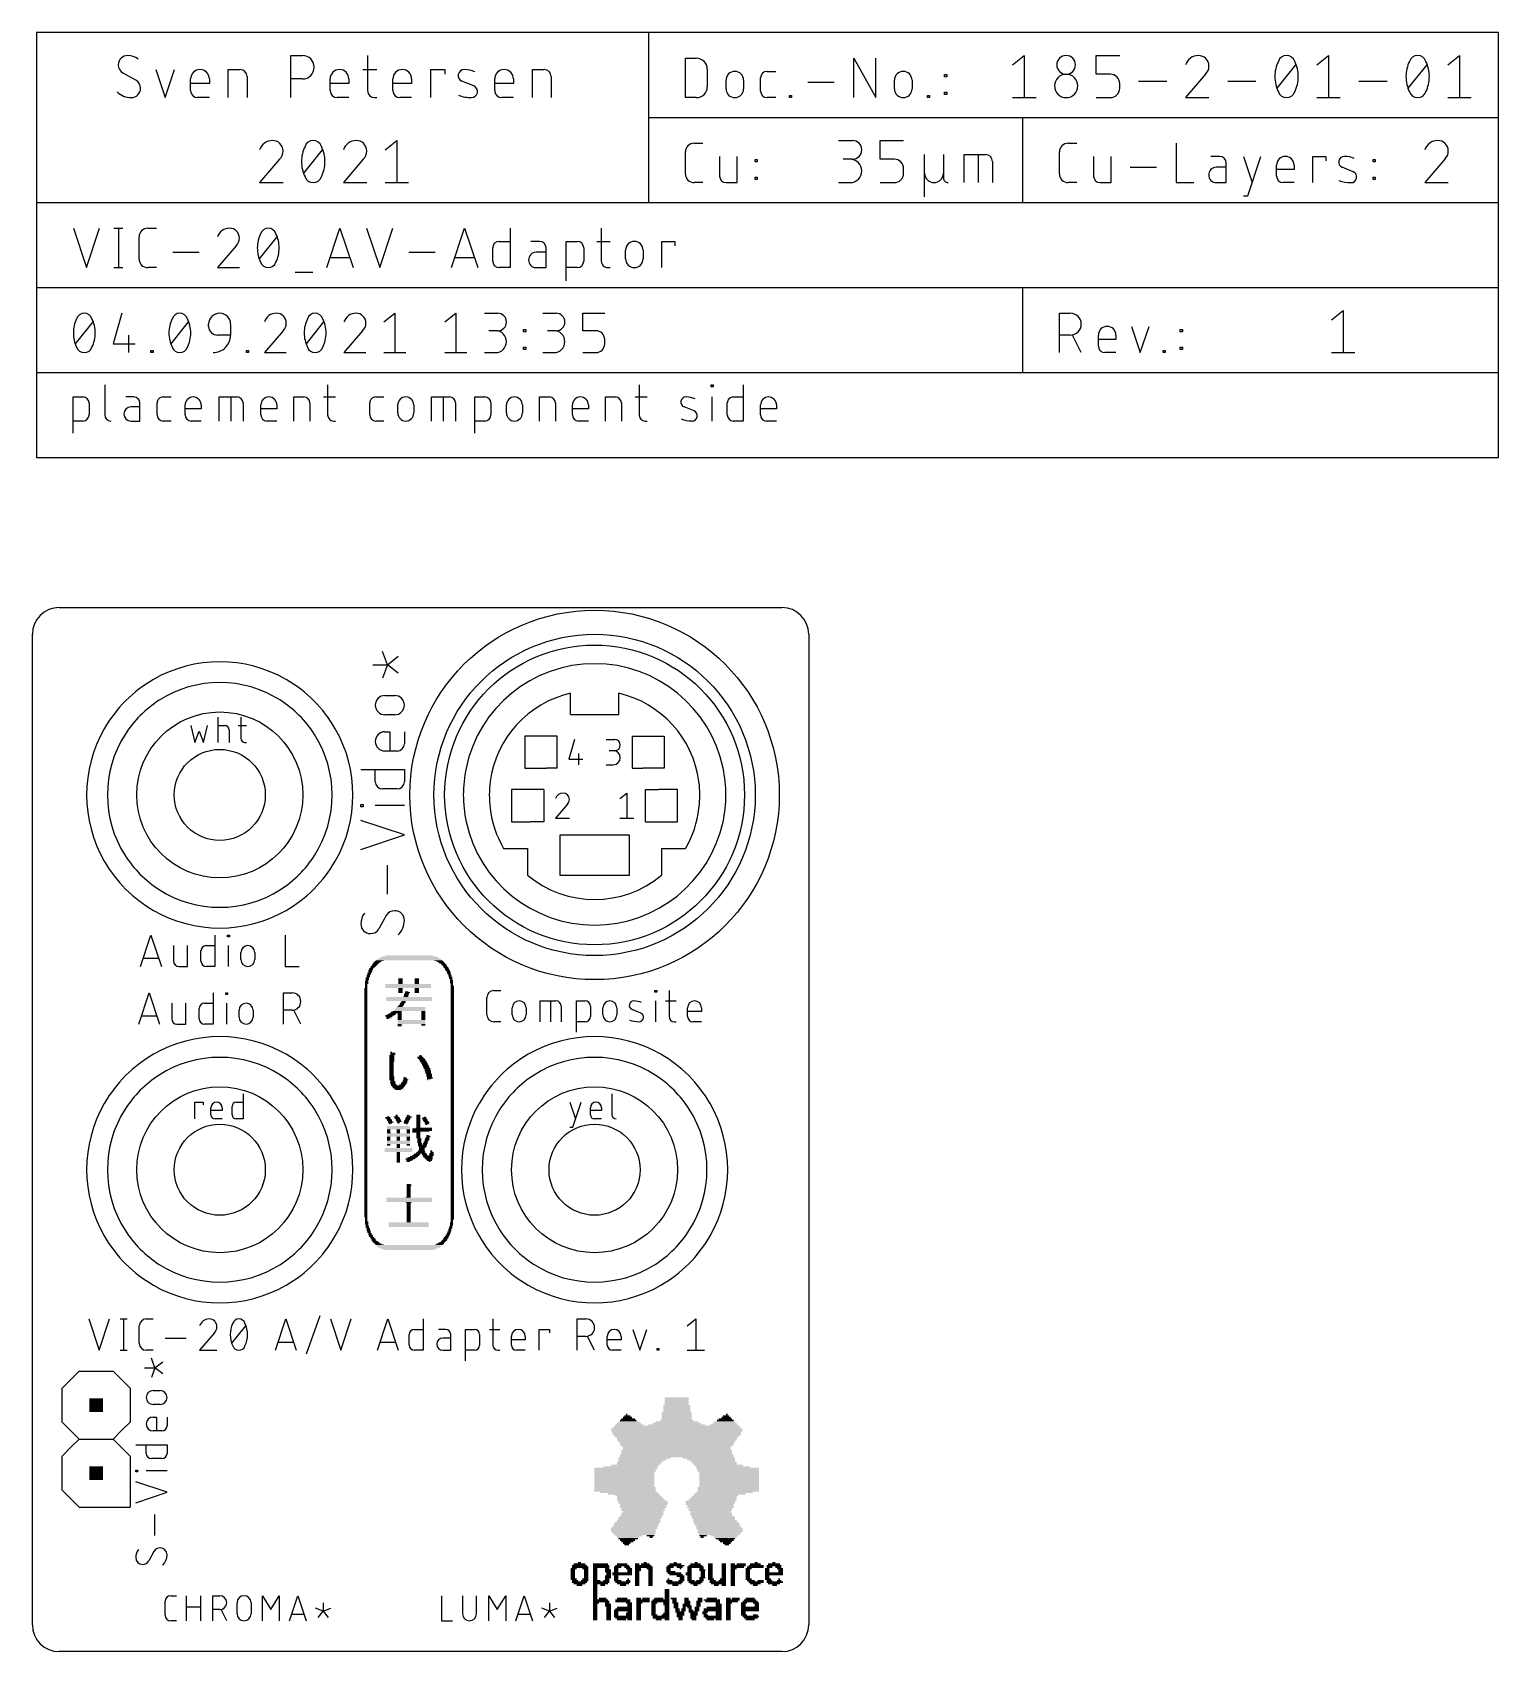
# Model space of a CAD drawing. Extents: x 0 to 54.8, y 0 to 60.5.
import ezdxf

# ---------------------------------------------------------------- set-up
doc = ezdxf.new("R2010")
doc.units = 0
for name, color, linetype in [('20', 30, 'CONTINUOUS'), ('21', 253, 'CONTINUOUS'), ('48', 213, 'CONTINUOUS'), ('51', 253, 'CONTINUOUS')]:
    doc.layers.add(name, color=color, linetype=linetype)

# ---------------------------------------------------------------- blocks, each defined once
blk = doc.blocks.new('RECT')
blk.add_solid([(-0.5, -0.5), (0.5, -0.5), (-0.5, 0.5), (0.5, 0.5)])

msp = doc.modelspace()

# ---------------------------------------------------------------- linework, layer by layer
at = {"layer": '20'}
for p, q in [((1, 39), (28, 39)), ((0, 1), (0, 38)), ((29, 38), (29, 1)), ((28, 0), (1, 0))]:
    msp.add_line(p, q, dxfattribs=at)
for centre, start, end in [((1, 38), 90, 180), ((28, 38), 0, 90), ((1, 1), 180, 270), ((28, 1), 270, 0)]:
    msp.add_arc(centre, 1, start, end, dxfattribs=at)
at = {"layer": '21'}
for p, q in [((2.7073, 47.3139), (2.7073, 46.192)), ((11.0281, 47.3139), (11.0281, 46.192)), ((22.6634, 47.3139), (22.6634, 46.192)), ((25.3607, 47.2391), (25.3607, 47.3139)), ((25.3607, 47.3139), (25.4355, 47.3139)), ((25.4355, 47.2391), (25.3607, 47.2391)), ((25.4355, 47.3139), (25.4355, 47.2391)), ((26.5556, 47.3139), (26.5556, 45.9676)), ((1.5177, 45.5189), (1.5177, 46.8651)), ((1.5177, 46.8651), (1.8916, 46.8651)), ((2.116, 46.6408), (2.116, 46.192)), ((3.7908, 46.8651), (3.4916, 46.8651)), ((4.0152, 45.9676), (4.0152, 46.6408)), ((4.6594, 46.192), (4.6594, 46.6408)), ((4.8837, 46.8651), (5.1829, 46.8651)), ((6.9718, 45.9676), (6.9718, 46.8651)), ((6.9718, 46.8651), (7.6449, 46.8651)), ((7.4205, 45.9676), (7.4205, 46.8651)), ((7.8692, 46.6408), (7.8692, 45.9676)), ((9.7678, 45.9676), (9.7678, 46.8651)), ((9.7678, 46.8651), (10.1417, 46.8651)), ((10.3661, 46.6408), (10.3661, 45.9676)), ((10.8785, 46.8651), (11.3273, 46.8651)), ((12.5987, 46.192), (12.5987, 46.6408)), ((12.8231, 46.8651), (13.1222, 46.8651)), ((14.9111, 45.9676), (14.9111, 46.8651)), ((14.9111, 46.8651), (15.5842, 46.8651)), ((15.3598, 45.9676), (15.3598, 46.8651)), ((15.8086, 46.6408), (15.8086, 45.9676)), ((16.5294, 45.5189), (16.5294, 46.8651)), ((16.5294, 46.8651), (16.9033, 46.8651)), ((17.1277, 46.6408), (17.1277, 46.192)), ((18.9391, 45.9676), (18.9391, 46.8651)), ((18.9391, 46.8651), (19.313, 46.8651)), ((19.5374, 46.6408), (19.5374, 45.9676)), ((21.403, 45.9676), (21.403, 46.8651)), ((21.403, 46.8651), (21.777, 46.8651)), ((22.0014, 46.6408), (22.0014, 45.9676)), ((22.5138, 46.8651), (22.9625, 46.8651)), ((25.3981, 45.9676), (25.3981, 46.8651)), ((25.9573, 46.192), (25.9573, 46.6408)), ((26.1816, 46.8651), (26.5556, 46.8651)), ((4.0152, 46.4912), (3.6786, 46.4912)), ((5.7069, 46.192), (5.7069, 46.566)), ((6.3052, 46.4164), (5.7069, 46.4164)), ((6.3052, 46.566), (6.3052, 46.4164)), ((8.5358, 46.192), (8.5358, 46.566)), ((9.1341, 46.4164), (8.5358, 46.4164)), ((9.1341, 46.566), (9.1341, 46.4164)), ((13.6462, 46.2668), (13.6462, 46.566)), ((14.2445, 46.566), (14.2445, 46.2668)), ((17.7071, 46.2668), (17.7071, 46.566)), ((18.3054, 46.566), (18.3054, 46.2668)), ((20.1711, 46.192), (20.1711, 46.566)), ((20.7694, 46.4164), (20.1711, 46.4164)), ((20.7694, 46.566), (20.7694, 46.4164)), ((24.7181, 46.3416), (24.3442, 46.4912)), ((27.1978, 46.192), (27.1978, 46.566)), ((27.7962, 46.4164), (27.1978, 46.4164)), ((27.7962, 46.566), (27.7962, 46.4164)), ((1.8916, 45.9676), (1.5177, 45.9676)), ((3.6786, 45.9676), (4.0152, 45.9676)), ((5.1829, 45.9676), (4.8837, 45.9676)), ((6.3052, 45.9676), (5.9312, 45.9676)), ((9.1341, 45.9676), (8.7602, 45.9676)), ((11.2525, 45.9676), (11.3273, 45.9676)), ((13.1222, 45.9676), (12.8231, 45.9676)), ((16.9033, 45.9676), (16.5294, 45.9676)), ((20.7694, 45.9676), (20.3954, 45.9676)), ((22.8877, 45.9676), (22.9625, 45.9676)), ((26.5556, 45.9676), (26.1816, 45.9676)), ((27.7962, 45.9676), (27.4222, 45.9676)), ((13.2616, 36.8646), (13.081, 37.3613)), ((13.2616, 36.8646), (13.668, 37.1806)), ((12.7198, 36.8646), (13.2616, 36.8646)), ((13.2616, 36.8646), (13.081, 36.3678)), ((13.668, 36.5485), (13.2616, 36.8646)), ((13.1713, 35.7148), (13.5326, 35.7148)), ((20.1, 35), (20.1, 35.8)), ((21.9, 35), (21.9, 35.8)), ((5.9159, 34.5896), (6.0725, 33.9631)), ((6.3858, 33.9631), (6.5424, 34.5896)), ((6.9347, 33.9631), (6.9347, 34.9029)), ((6.9347, 34.5896), (7.1958, 34.5896)), ((7.6808, 34.5896), (7.9941, 34.5896)), ((7.7852, 34.9029), (7.7852, 34.1197)), ((13.5326, 34.9923), (13.1713, 34.9923)), ((20.1, 35), (21.9, 35)), ((6.0725, 33.9631), (6.2292, 34.3808)), ((6.2292, 34.3808), (6.3858, 33.9631)), ((7.3524, 34.433), (7.3524, 33.9631)), ((7.9419, 33.9631), (7.9941, 33.9631)), ((13.1713, 34.3601), (13.3519, 34.3601)), ((13.3519, 34.3601), (13.3519, 33.6376)), ((13.8938, 34.3601), (13.8938, 33.9085)), ((19.6, 34.2), (19.2, 34.2)), ((19.6, 33), (19.6, 34.2)), ((20.2478, 34.0699), (20.0389, 33.3389)), ((21.4389, 34.0699), (21.7522, 34.0699)), ((22.4, 34.2), (22.4, 33)), ((22.4, 34.2), (22.8, 34.2)), ((13.6229, 33.6376), (13.1713, 33.6376)), ((20.0389, 33.3389), (20.5611, 33.3389)), ((20.4044, 33.5478), (20.4044, 33.1301)), ((21.7522, 33.6522), (21.5434, 33.6522)), ((12.2682, 32.9459), (13.8938, 32.9459)), ((12.8101, 32.4944), (12.8101, 32.9459)), ((13.8938, 32.9459), (13.8938, 32.4944)), ((19.6, 33), (19.2, 33)), ((21.4389, 33.1301), (21.7, 33.1301)), ((22.4, 33), (22.8, 33)), ((13.6229, 32.2234), (13.081, 32.2234)), ((19.1, 32.2), (18.6, 32.2)), ((19.1, 32.2), (19.1, 31)), ((21.9389, 31.8611), (22.2, 32.0699)), ((22.2, 32.0699), (22.2, 31.1301)), ((22.9, 31), (22.9, 32.2)), ((22.9, 32.2), (23.4, 32.2)), ((12.2682, 31.5569), (12.2682, 31.6472)), ((12.2682, 31.6472), (12.3585, 31.6472)), ((12.3585, 31.5569), (12.2682, 31.5569)), ((12.3585, 31.6472), (12.3585, 31.5569)), ((13.8938, 31.602), (12.8101, 31.602)), ((19.9827, 31.6522), (19.5389, 31.1301)), ((13.8938, 30.5079), (12.2682, 31.0497)), ((19.1, 31), (18.6, 31)), ((19.5389, 31.1301), (20.0611, 31.1301)), ((21.9389, 31.1301), (22.4611, 31.1301)), ((22.9, 31), (23.4, 31)), ((12.2682, 29.966), (13.8938, 30.5079)), ((22.3, 30.5), (19.7, 30.5)), ((19.7, 30.5), (19.7, 29)), ((22.3, 29), (22.3, 30.5)), ((17.6, 30), (18.5, 30)), ((18.5, 30), (18.5, 29)), ((23.5, 30), (24.4, 30)), ((23.5, 30), (23.5, 29)), ((13.2616, 28.2987), (13.2616, 29.3824)), ((19.7, 29), (22.3, 29)), ((13.2165, 27.4962), (12.9455, 26.9995)), ((4.0398, 25.5921), (4.4292, 26.7605)), ((4.4292, 26.7605), (4.8187, 25.5921)), ((6.8166, 26.7605), (6.8166, 25.5921)), ((7.2924, 26.6955), (7.2924, 26.7605)), ((7.2924, 26.7605), (7.3573, 26.7605)), ((7.3573, 26.6955), (7.2924, 26.6955)), ((7.3573, 26.7605), (7.3573, 26.6955)), ((9.4409, 26.7605), (9.4409, 25.5921)), ((5.2745, 26.371), (5.2745, 25.7868)), ((5.7938, 25.5921), (5.7938, 26.371)), ((6.2973, 25.7868), (6.2973, 26.1762)), ((6.492, 26.371), (6.8166, 26.371)), ((7.3248, 25.5921), (7.3248, 26.371)), ((7.7891, 25.8517), (7.7891, 26.1113)), ((8.3084, 26.1113), (8.3084, 25.8517)), ((4.7213, 25.8842), (4.1371, 25.8842)), ((5.4692, 25.5921), (5.7938, 25.5921)), ((6.8166, 25.5921), (6.492, 25.5921)), ((9.4409, 25.5921), (9.9602, 25.5921)), ((3.9723, 23.4396), (4.3618, 24.608)), ((4.3618, 24.608), (4.7512, 23.4396)), ((5.207, 24.2185), (5.207, 23.6343)), ((5.7263, 23.4396), (5.7263, 24.2185)), ((6.4246, 24.2185), (6.7491, 24.2185)), ((6.7491, 24.608), (6.7491, 23.4396)), ((7.2249, 24.543), (7.2249, 24.608)), ((7.2249, 24.608), (7.2898, 24.608)), ((7.2898, 24.543), (7.2249, 24.543)), ((7.2574, 23.4396), (7.2574, 24.2185)), ((7.2898, 24.608), (7.2898, 24.543)), ((9.3786, 23.4396), (9.3786, 24.608)), ((9.3786, 24.608), (9.7031, 24.608)), ((16.9777, 23.7867), (16.9777, 24.4358)), ((17.2374, 24.6955), (17.497, 24.6955)), ((18.9736, 23.5271), (18.9736, 24.306)), ((18.9736, 24.306), (19.5578, 24.306)), ((19.363, 23.5271), (19.363, 24.306)), ((20.3285, 23.1376), (20.3285, 24.306)), ((20.3285, 24.306), (20.653, 24.306)), ((23.2549, 24.6305), (23.2549, 24.6955)), ((23.2549, 24.6955), (23.3198, 24.6955)), ((23.3198, 24.6305), (23.2549, 24.6305)), ((23.2873, 23.5271), (23.2873, 24.306)), ((23.3198, 24.6955), (23.3198, 24.6305)), ((23.6548, 24.306), (24.0443, 24.306)), ((23.7847, 24.6955), (23.7847, 23.7218)), ((4.6539, 23.7317), (4.0697, 23.7317)), ((6.2298, 23.6343), (6.2298, 24.0237)), ((7.7216, 23.6992), (7.7216, 23.9588)), ((8.2409, 23.9588), (8.2409, 23.6992)), ((9.7031, 23.9588), (9.3786, 23.9588)), ((10.0277, 23.4396), (9.768, 23.9588)), ((17.9223, 23.7867), (17.9223, 24.0463)), ((18.4416, 24.0463), (18.4416, 23.7867)), ((19.7525, 24.1113), (19.7525, 23.5271)), ((20.8478, 24.1113), (20.8478, 23.7218)), ((21.3132, 23.7867), (21.3132, 24.0463)), ((21.8325, 24.0463), (21.8325, 23.7867)), ((22.7257, 23.8516), (22.4011, 23.9814)), ((24.4755, 23.7218), (24.4755, 24.0463)), ((24.9948, 23.9165), (24.4755, 23.9165)), ((24.9948, 24.0463), (24.9948, 23.9165)), ((5.4018, 23.4396), (5.7263, 23.4396)), ((6.7491, 23.4396), (6.4246, 23.4396)), ((17.497, 23.5271), (17.2374, 23.5271)), ((20.653, 23.5271), (20.3285, 23.5271)), ((23.9794, 23.5271), (24.0443, 23.5271)), ((24.9948, 23.5271), (24.6702, 23.5271)), ((7.8763, 20.8379), (7.8763, 19.8981)), ((21.6464, 20.8379), (21.6464, 20.0547)), ((6.0662, 19.8981), (6.0662, 20.5246)), ((6.0662, 20.5246), (6.3795, 20.5246)), ((6.3795, 20.5246), (6.3795, 20.4202)), ((6.6707, 20.0547), (6.6707, 20.3158)), ((7.0884, 20.2114), (6.6707, 20.2114)), ((7.0884, 20.3158), (7.0884, 20.2114)), ((7.4586, 20.0547), (7.4586, 20.368)), ((7.6152, 20.5246), (7.8763, 20.5246)), ((20.0794, 20.5246), (20.2883, 19.8981)), ((20.1838, 19.5848), (20.4971, 20.5246)), ((20.8414, 20.0547), (20.8414, 20.3158)), ((21.2591, 20.2114), (20.8414, 20.2114)), ((21.2591, 20.3158), (21.2591, 20.2114)), ((7.0884, 19.8981), (6.8273, 19.8981)), ((7.8763, 19.8981), (7.6152, 19.8981)), ((20.0794, 19.5848), (20.1838, 19.5848)), ((21.2591, 19.8981), (20.9981, 19.8981)), ((2.1038, 12.4255), (2.4932, 11.2571)), ((2.4932, 11.2571), (2.8827, 12.4255)), ((3.2778, 12.4255), (3.5374, 12.4255)), ((3.4076, 12.4255), (3.4076, 11.2571)), ((3.9941, 11.5167), (3.9941, 12.1658)), ((4.2538, 12.4255), (4.5134, 12.4255)), ((7.4533, 11.5167), (7.9726, 12.1658)), ((9.076, 11.2571), (9.4655, 12.4255)), ((9.4655, 12.4255), (9.855, 11.2571)), ((10.2346, 11.1272), (10.7539, 12.5553)), ((11.1334, 12.4255), (11.5229, 11.2571)), ((11.5229, 11.2571), (11.9124, 12.4255)), ((12.886, 11.2571), (13.2755, 12.4255)), ((13.2755, 12.4255), (13.665, 11.2571)), ((14.5961, 12.4255), (14.5961, 11.2571)), ((17.2019, 12.4255), (17.2019, 11.4518)), ((20.3497, 11.2571), (20.3497, 12.4255)), ((20.3497, 12.4255), (20.6743, 12.4255)), ((24.4571, 12.1658), (24.7817, 12.4255)), ((24.7817, 12.4255), (24.7817, 11.2571)), ((4.9613, 11.7114), (5.7402, 11.7114)), ((6.7971, 11.9062), (6.2454, 11.2571)), ((9.7576, 11.5492), (9.1734, 11.5492)), ((13.5676, 11.5492), (12.9834, 11.5492)), ((14.0768, 11.4518), (14.0768, 11.8413)), ((14.2715, 12.036), (14.5961, 12.036)), ((15.43, 12.036), (15.1704, 12.036)), ((15.6248, 11.7114), (15.3327, 11.7114)), ((15.6248, 11.2571), (15.6248, 11.8413)), ((16.184, 10.8676), (16.184, 12.036)), ((16.184, 12.036), (16.5086, 12.036)), ((16.7033, 11.8413), (16.7033, 11.4518)), ((17.072, 12.036), (17.4615, 12.036)), ((17.8927, 11.4518), (17.8927, 11.7763)), ((18.4119, 11.6465), (17.8927, 11.6465)), ((18.4119, 11.7763), (18.4119, 11.6465)), ((18.928, 11.2571), (18.928, 12.036)), ((18.928, 12.036), (19.3175, 12.036)), ((19.3175, 12.036), (19.3175, 11.9062)), ((20.6743, 11.7763), (20.3497, 11.7763)), ((20.9988, 11.2571), (20.7392, 11.7763)), ((21.4741, 11.4518), (21.4741, 11.7763)), ((21.9933, 11.6465), (21.4741, 11.6465)), ((21.9933, 11.7763), (21.9933, 11.6465)), ((22.4266, 12.036), (22.6862, 11.2571)), ((22.6862, 11.2571), (22.9458, 12.036)), ((3.2778, 11.2571), (3.5374, 11.2571)), ((4.5134, 11.2571), (4.2538, 11.2571)), ((4.5748, 10.5988), (4.445, 10.9559)), ((6.2454, 11.2571), (6.8945, 11.2571)), ((14.5961, 11.2571), (14.2715, 11.2571)), ((15.3327, 11.2571), (15.6248, 11.2571)), ((16.5086, 11.2571), (16.184, 11.2571)), ((17.3966, 11.2571), (17.4615, 11.2571)), ((18.4119, 11.2571), (18.0874, 11.2571)), ((21.9933, 11.2571), (21.6688, 11.2571)), ((23.3395, 11.2571), (23.3395, 11.322)), ((23.3395, 11.322), (23.4045, 11.322)), ((23.4045, 11.2571), (23.3395, 11.2571)), ((23.4045, 11.322), (23.4045, 11.2571)), ((24.4571, 11.2571), (25.1062, 11.2571)), ((1.1113, 9.8425), (1.7463, 10.4775)), ((1.7463, 10.4775), (3.0163, 10.4775)), ((3.0163, 10.4775), (3.6513, 9.8425)), ((4.1854, 10.5988), (4.5748, 10.5988)), ((4.5748, 10.5988), (4.445, 10.2418)), ((4.5748, 10.5988), (4.8669, 10.826)), ((4.8669, 10.3717), (4.5748, 10.5988)), ((1.1113, 8.5725), (1.1113, 9.8425)), ((3.6513, 9.8425), (3.6513, 8.5725)), ((4.5099, 9.7536), (4.7696, 9.7536)), ((4.7696, 9.2343), (4.5099, 9.2343)), ((1.4287, 8.255), (1.1113, 8.5725)), ((3.6513, 8.5725), (3.3338, 8.255)), ((4.5099, 8.763), (4.6397, 8.763)), ((4.6397, 8.763), (4.6397, 8.2437)), ((5.0292, 8.763), (5.0292, 8.4384)), ((4.8345, 8.2437), (4.5099, 8.2437)), ((1.1113, 7.3025), (1.4287, 7.62)), ((1.1113, 6.0325), (1.1113, 7.3025)), ((3.3338, 7.62), (3.6513, 7.3025)), ((3.6513, 7.3025), (3.6513, 5.3975)), ((3.8608, 7.7284), (5.0292, 7.7284)), ((4.2503, 7.4038), (4.2503, 7.7284)), ((5.0292, 7.7284), (5.0292, 7.4038)), ((3.8608, 6.7183), (3.8608, 6.7832)), ((3.8608, 6.7832), (3.9257, 6.7832)), ((3.9257, 6.7183), (3.8608, 6.7183)), ((3.9257, 6.7832), (3.9257, 6.7183)), ((5.0292, 6.7508), (4.2503, 6.7508)), ((4.8345, 7.2091), (4.445, 7.2091)), ((5.0292, 5.9507), (3.8608, 6.3401)), ((1.1113, 6.0325), (1.7463, 5.3975)), ((3.8608, 5.5612), (5.0292, 5.9507)), ((1.7463, 5.3975), (3.0163, 5.3975)), ((3.0163, 5.3975), (3.6513, 5.3975)), ((4.5748, 4.342), (4.5748, 5.1209)), ((4.5424, 3.7451), (4.3476, 3.3881)), ((4.9594, 1.3582), (4.9594, 1.8803)), ((5.1682, 2.0892), (5.377, 2.0892)), ((5.7544, 1.1494), (5.7544, 2.0892)), ((6.2765, 2.0892), (6.2765, 1.1494)), ((6.7355, 1.1494), (6.7355, 2.0892)), ((6.7355, 2.0892), (6.9965, 2.0892)), ((7.6442, 1.4104), (7.6442, 1.8281)), ((8.1663, 1.8281), (8.1663, 1.4104)), ((8.5978, 1.1494), (8.5978, 2.0892)), ((8.5978, 2.0892), (8.911, 1.567)), ((8.911, 1.567), (9.2243, 2.0892)), ((9.2243, 2.0892), (9.2243, 1.1494)), ((9.6036, 1.1494), (9.9169, 2.0892)), ((9.9169, 2.0892), (10.2301, 1.1494)), ((10.8618, 1.8281), (10.8618, 1.5148)), ((15.2781, 2.0892), (15.2781, 1.1494)), ((16.0688, 2.0892), (16.0688, 1.4104)), ((16.5909, 1.4104), (16.5909, 2.0892)), ((17.0529, 1.1494), (17.0529, 2.0892)), ((17.0529, 2.0892), (17.3662, 1.567)), ((17.3662, 1.567), (17.6795, 2.0892)), ((17.6795, 2.0892), (17.6795, 1.1494)), ((18.0588, 1.1494), (18.372, 2.0892)), ((18.372, 2.0892), (18.6853, 1.1494)), ((19.3169, 1.8281), (19.3169, 1.5148)), ((5.7544, 1.6715), (6.2765, 1.6715)), ((6.9965, 1.567), (6.7355, 1.567)), ((7.2576, 1.1494), (7.0487, 1.567)), ((10.1518, 1.3843), (9.6819, 1.3843)), ((10.8618, 1.5148), (10.5746, 1.6193)), ((10.679, 1.2799), (10.8618, 1.5148)), ((10.8618, 1.5148), (11.1489, 1.6193)), ((10.8618, 1.5148), (11.0445, 1.2799)), ((18.607, 1.3843), (18.1371, 1.3843)), ((19.3169, 1.5148), (19.0297, 1.6193)), ((19.1342, 1.2799), (19.3169, 1.5148)), ((19.3169, 1.5148), (19.6041, 1.6193)), ((19.3169, 1.5148), (19.4997, 1.2799)), ((5.377, 1.1494), (5.1682, 1.1494)), ((15.2781, 1.1494), (15.6958, 1.1494))]:
    msp.add_line(p, q, dxfattribs=at)
for centre, radius in [((21, 32), 6.9), ((21, 32), 6), ((21, 32), 5.6), ((7, 32), 3.1), ((7, 32), 1.7), ((7, 18), 3.1), ((21, 18), 3.1), ((7, 18), 1.7), ((21, 18), 1.7)]:
    msp.add_circle(centre, radius, dxfattribs=at)
for centre, radius, start, end in [((1.8916, 46.6408), 0.2244, 0, 90), ((3.7908, 46.6408), 0.2244, 0, 90), ((4.8837, 46.6408), 0.2244, 89.9992, 180), ((6.006, 46.566), 0.2992, 0, 180), ((7.6449, 46.6408), 0.2244, 0, 90), ((8.835, 46.566), 0.2992, 0, 180), ((10.1417, 46.6408), 0.2244, 0, 90), ((12.8231, 46.6408), 0.2244, 89.9992, 180), ((13.9454, 46.566), 0.2992, 0, 180), ((15.5842, 46.6408), 0.2244, 0, 90), ((16.9033, 46.6408), 0.2244, 0, 90), ((18.0063, 46.566), 0.2992, 0, 180), ((19.313, 46.6408), 0.2244, 0, 90), ((20.4702, 46.566), 0.2992, 0, 180), ((21.777, 46.6408), 0.2244, 0, 90), ((24.4162, 46.6712), 0.1939, 89.181, 248.1986), ((24.4068, 46.0159), 0.8493, 65.7609, 89.181), ((26.1816, 46.6408), 0.2244, 89.9992, 180), ((27.497, 46.566), 0.2992, 0, 180), ((1.8916, 46.192), 0.2244, 270.0008, 0), ((2.9316, 46.192), 0.2244, 180, 270), ((3.6786, 46.2294), 0.2618, 90, 270), ((4.8837, 46.192), 0.2244, 180, 270), ((5.9312, 46.192), 0.2244, 180, 270), ((8.7602, 46.192), 0.2244, 180, 270), ((11.2525, 46.192), 0.2244, 180, 270), ((12.8231, 46.192), 0.2244, 180, 270), ((13.9454, 46.2668), 0.2992, 180, 0), ((16.9033, 46.192), 0.2244, 270.0008, 0), ((18.0063, 46.2668), 0.2992, 180, 0), ((20.3954, 46.192), 0.2244, 180, 270), ((22.8877, 46.192), 0.2244, 180, 270), ((24.6615, 47.236), 1.2684, 250.2096, 269.181), ((24.6461, 46.1615), 0.1939, 269.181, 68.1986), ((26.1816, 46.192), 0.2244, 180, 270), ((27.4222, 46.192), 0.2244, 180, 270), ((7, 32), 4.9729, 60.1541, 119.8459), ((21, 32), 4.9031, 11.7683, 168.2317), ((7, 32), 4.1976, 57.3808, 122.6192), ((13.1713, 35.3535), 0.3612, 90, 270), ((13.5326, 35.3535), 0.3612, 270, 90), ((20.9842, 31.9825), 3.9186, 103.0415, 172.4112), ((21.0158, 31.9825), 3.9186, 7.5888, 76.9585), ((7.1958, 34.433), 0.1566, 0.0011, 90), ((7, 32), 4.9729, 150.1541, 209.8459), ((7, 32), 4.1976, 147.3808, 212.6192), ((7.9419, 34.1197), 0.1566, 180, 270), ((7, 32), 4.1976, 327.3808, 32.6192), ((7, 32), 4.9729, 330.1541, 29.8459), ((13.1713, 33.9988), 0.3612, 90, 270), ((13.6229, 33.9085), 0.2709, 270, 0), ((21.7522, 33.8611), 0.2088, 270, 90), ((21.7, 33.3912), 0.2611, 270, 90), ((13.081, 32.4944), 0.2709, 180, 270), ((13.6229, 32.4944), 0.2709, 270, 0), ((19.8261, 31.7681), 0.3018, 90.0001, 162.055), ((19.8261, 31.835), 0.235, 0, 90), ((21.0102, 31.9701), 3.9384, 186.8551, 210.0148), ((19.8087, 31.835), 0.2524, 313.6042, 359.9995), ((20.9898, 31.9701), 3.9384, 329.9852, 353.1449), ((21, 32.05), 4.9135, 192.3391, 347.6609), ((7, 32), 4.1976, 237.3808, 302.6192), ((21, 32), 3.9051, 230.1944, 309.8056), ((7, 32), 4.9729, 240.1541, 299.8459), ((12.9455, 27.1801), 0.6773, 143.1296, 180), ((13.5326, 27.31), 0.3669, 90, 149.4898), ((13.5326, 27.3156), 0.3612, 0, 90), ((13.1307, 27.3156), 0.7631, 314.7608, 359.9999), ((12.6294, 27.1801), 0.3612, 180, 270), ((12.6294, 27.1858), 0.3669, 269.9998, 329.49), ((6.492, 26.1762), 0.1947, 90, 180), ((8.0487, 26.1113), 0.2596, 0, 180), ((5.4692, 25.7868), 0.1947, 180, 270), ((6.492, 25.7868), 0.1947, 180, 270), ((8.0487, 25.8517), 0.2596, 180, 0), ((6.4246, 24.0237), 0.1947, 90, 180), ((7.9813, 23.9588), 0.2596, 0, 180), ((9.7031, 24.2834), 0.3246, 270, 90), ((17.2374, 24.4358), 0.2596, 90.0007, 180), ((18.1819, 24.0463), 0.2596, 0, 180), ((19.5578, 24.1113), 0.1947, 0, 90), ((20.653, 24.1112), 0.1947, 0.0009, 90), ((21.5728, 24.0463), 0.2596, 0, 180), ((22.4636, 24.1377), 0.1683, 89.1818, 248.1989), ((22.4555, 23.5689), 0.7371, 65.7612, 89.1819), ((24.7351, 24.0463), 0.2596, 0, 180), ((5.4018, 23.6343), 0.1947, 180, 270), ((6.4246, 23.6343), 0.1947, 180, 270), ((7.9813, 23.6992), 0.2596, 180, 0), ((17.2374, 23.7867), 0.2596, 180, 270), ((18.1819, 23.7867), 0.2596, 180, 0), ((20.653, 23.7218), 0.1947, 270, 0), ((21.5728, 23.7867), 0.2596, 180, 0), ((22.6765, 24.6278), 1.1008, 250.209, 269.1819), ((22.6632, 23.6953), 0.1683, 269.1818, 68.1989), ((23.9794, 23.7218), 0.1947, 180, 270), ((24.6702, 23.7218), 0.1947, 180, 270), ((7, 18), 4.9729, 60.1541, 119.8459), ((21, 18), 4.9729, 60.1541, 119.8459), ((7, 18), 4.1976, 57.3808, 122.6192), ((21, 18), 4.1976, 57.3808, 122.6192), ((7, 18), 4.9729, 150.1541, 209.8459), ((7, 18), 4.1976, 147.3808, 212.6192), ((6.8795, 20.3158), 0.2088, 0, 180), ((6.8273, 20.0547), 0.1566, 180, 270), ((7.6152, 20.368), 0.1566, 90, 180), ((7.6152, 20.0547), 0.1566, 180, 270), ((7, 18), 4.1976, 327.3808, 32.6192), ((7, 18), 4.9729, 330.1541, 29.8459), ((21, 18), 4.9729, 150.1541, 209.8459), ((21, 18), 4.1976, 147.3808, 212.6192), ((21.0503, 20.3158), 0.2088, 0, 180), ((20.9981, 20.0547), 0.1566, 180, 270), ((21.8031, 20.0547), 0.1566, 180, 270), ((21, 18), 4.1976, 327.3808, 32.6192), ((21, 18), 4.9729, 330.1541, 29.8459), ((7, 18), 4.1976, 237.3808, 302.6192), ((21, 18), 4.1976, 237.3808, 302.6192), ((7, 18), 4.9729, 240.1541, 299.8459), ((21, 18), 4.9729, 240.1541, 299.8459), ((4.2538, 12.1658), 0.2596, 90.0007, 180), ((6.6024, 12.0502), 0.3753, 90.0001, 162.0549), ((6.6024, 12.1334), 0.2921, 0, 90), ((6.5807, 12.1334), 0.3138, 313.604, 359.9996), ((8.3512, 11.8413), 0.9628, 154.0109, 180.0001), ((7.7129, 12.1853), 0.2402, 90, 161.0751), ((7.7129, 12.1853), 0.2402, 18.9248, 90.0002), ((7.0746, 11.8413), 0.9629, 359.9999, 25.9891), ((20.6743, 12.1009), 0.3246, 270, 90), ((4.2538, 11.5167), 0.2596, 180, 270), ((8.3512, 11.8413), 0.9629, 180, 205.9888), ((7.0746, 11.8413), 0.9629, 334.0112, 360), ((14.2715, 11.8413), 0.1947, 90, 180), ((15.3327, 11.4842), 0.2272, 90, 270), ((15.43, 11.8413), 0.1947, 0, 90), ((16.5086, 11.8412), 0.1947, 0.0009, 90), ((18.1523, 11.7763), 0.2596, 0, 180), ((21.7337, 11.7763), 0.2596, 0, 180), ((7.7129, 11.4972), 0.2402, 198.9254, 269.9998), ((7.7129, 11.4972), 0.2402, 270, 341.0747), ((14.2715, 11.4518), 0.1947, 180, 270), ((16.5086, 11.4518), 0.1947, 270, 0), ((17.3966, 11.4518), 0.1947, 180, 270), ((18.0874, 11.4518), 0.1947, 180, 270), ((21.6688, 11.4518), 0.1947, 180, 270), ((4.5099, 9.4939), 0.2596, 90, 270), ((4.7696, 9.4939), 0.2596, 270, 90), ((4.5099, 8.5033), 0.2596, 90, 270), ((4.8345, 8.4384), 0.1947, 270, 0), ((4.445, 7.4038), 0.1947, 180, 270), ((4.8345, 7.4038), 0.1947, 270, 0), ((4.3476, 3.5179), 0.4868, 143.1294, 180), ((4.7696, 3.6112), 0.2637, 90.0001, 149.4899), ((4.7696, 3.6153), 0.2596, 0, 90), ((4.1204, 3.5179), 0.2596, 180, 270), ((4.1204, 3.522), 0.2637, 269.9998, 329.4902), ((4.4807, 3.6153), 0.5485, 314.761, 359.9999), ((5.1682, 1.8803), 0.2088, 90.0009, 180), ((6.9965, 1.8281), 0.2611, 270, 90), ((7.9052, 1.8281), 0.2611, 0, 180), ((5.1682, 1.3582), 0.2088, 180, 270), ((7.9052, 1.4104), 0.2611, 180, 0), ((16.3299, 1.4104), 0.2611, 180, 0)]:
    msp.add_arc(centre, radius, start, end, dxfattribs=at)
at = {"layer": '48'}
for p, q in [((23.0188, 60.4838), (0.1588, 60.4838)), ((0.1588, 60.4838), (0.1588, 54.1337)), ((54.7688, 60.4838), (23.0188, 60.4838)), ((23.0188, 60.4838), (23.0188, 57.3088)), ((54.7688, 57.3088), (54.7688, 60.4838)), ((9.6524, 58.0454), (9.6524, 59.6202)), ((9.6524, 59.6202), (10.0899, 59.6202)), ((12.5161, 59.6202), (12.5161, 58.3078)), ((24.3904, 58.0454), (24.3904, 59.5186)), ((24.3904, 59.5186), (24.7996, 59.5186)), ((30.6835, 58.0454), (30.6835, 59.5186)), ((30.6835, 59.5186), (31.502, 58.0454)), ((31.502, 58.0454), (31.502, 59.5186)), ((36.6141, 59.2702), (37.0515, 59.6202)), ((37.0515, 59.6202), (37.0515, 58.0454)), ((39.7403, 58.9202), (39.7403, 59.6202)), ((39.7403, 59.6202), (40.6152, 59.6202)), ((47.9728, 59.2702), (48.4103, 59.6202)), ((48.4103, 59.6202), (48.4103, 58.0454)), ((52.8706, 59.2702), (53.308, 59.6202)), ((53.308, 59.6202), (53.308, 58.0454)), ((3.8661, 58.7015), (3.3849, 58.964)), ((4.6083, 59.0952), (4.9583, 58.0454)), ((4.9583, 58.0454), (5.3083, 59.0952)), ((5.9109, 58.3078), (5.9109, 58.7453)), ((6.6109, 58.7453), (6.6109, 58.5703)), ((7.3178, 58.0454), (7.3178, 59.0952)), ((7.3178, 59.0952), (7.7552, 59.0952)), ((8.0177, 58.8328), (8.0177, 58.0454)), ((10.0899, 58.7453), (9.6524, 58.7453)), ((11.1214, 58.3078), (11.1214, 58.7453)), ((11.8213, 58.7453), (11.8213, 58.5703)), ((12.3412, 59.0952), (12.8661, 59.0952)), ((13.466, 58.3078), (13.466, 58.7453)), ((14.1659, 58.7453), (14.1659, 58.5703)), ((14.8831, 58.0454), (14.8831, 59.0952)), ((14.8831, 59.0952), (15.408, 59.0952)), ((15.408, 59.0952), (15.408, 58.9202)), ((17.2696, 58.3078), (17.2696, 58.7453)), ((17.9695, 58.7453), (17.9695, 58.5703)), ((18.6764, 58.0454), (18.6764, 59.0952)), ((18.6764, 59.0952), (19.1139, 59.0952)), ((19.3764, 58.8328), (19.3764, 58.0454)), ((25.2088, 59.1093), (25.2088, 58.4546)), ((25.9092, 58.3727), (25.9092, 58.7001)), ((26.564, 58.7001), (26.564, 58.3727)), ((27.1997, 58.2909), (27.1997, 58.782)), ((27.4452, 59.0275), (27.7726, 59.0275)), ((32.2024, 58.3727), (32.2024, 58.7001)), ((32.8571, 58.7001), (32.8571, 58.3727)), ((34.0745, 58.8229), (34.0745, 58.9047)), ((34.0745, 58.9047), (34.1564, 58.9047)), ((34.1564, 58.8229), (34.0745, 58.8229)), ((34.1564, 58.9047), (34.1564, 58.8229)), ((40.2653, 58.9202), (39.7403, 58.9202)), ((43.8187, 58.9202), (43.075, 58.0454)), ((46.4972, 58.3953), (47.1971, 59.2702)), ((51.395, 58.3953), (52.0949, 59.2702)), ((6.6109, 58.5703), (5.9109, 58.5703)), ((11.8213, 58.5703), (11.1214, 58.5703)), ((14.1659, 58.5703), (13.466, 58.5703)), ((16.4836, 58.4828), (16.0462, 58.6578)), ((17.9695, 58.5703), (17.2696, 58.5703)), ((28.2769, 58.0454), (28.2769, 58.1272)), ((28.2769, 58.1272), (28.3587, 58.1272)), ((28.3587, 58.1272), (28.3587, 58.0454)), ((28.9664, 58.6183), (29.9486, 58.6183)), ((33.4303, 58.0454), (33.4303, 58.1272)), ((33.4303, 58.1272), (33.5122, 58.1272)), ((33.5122, 58.1272), (33.5122, 58.0454)), ((34.0745, 58.1681), (34.0745, 58.25)), ((34.0745, 58.25), (34.1564, 58.25)), ((34.1564, 58.1681), (34.0745, 58.1681)), ((34.1564, 58.25), (34.1564, 58.1681)), ((40.6152, 58.3953), (40.6152, 58.5703)), ((41.3202, 58.6578), (42.3701, 58.6578)), ((44.6549, 58.6578), (45.7047, 58.6578)), ((49.5526, 58.6578), (50.6025, 58.6578)), ((6.6109, 58.0454), (6.1734, 58.0454)), ((11.8213, 58.0454), (11.3838, 58.0454)), ((12.7786, 58.0454), (12.8661, 58.0454)), ((14.1659, 58.0454), (13.7285, 58.0454)), ((17.9695, 58.0454), (17.5321, 58.0454)), ((24.7996, 58.0454), (24.3904, 58.0454)), ((27.7726, 58.0454), (27.4452, 58.0454)), ((28.3587, 58.0454), (28.2769, 58.0454)), ((33.5122, 58.0454), (33.4303, 58.0454)), ((36.6141, 58.0454), (37.489, 58.0454)), ((39.7403, 58.0454), (40.2653, 58.0454)), ((43.075, 58.0454), (43.9499, 58.0454)), ((47.9728, 58.0454), (48.8477, 58.0454)), ((52.8706, 58.0454), (53.7455, 58.0454)), ((23.0188, 57.3088), (23.0188, 54.1337)), ((23.0188, 57.3088), (36.9888, 57.3088)), ((36.9888, 57.3088), (54.7688, 57.3088)), ((36.9888, 57.3088), (36.9888, 54.1337)), ((54.7688, 54.1337), (54.7688, 57.3088)), ((13.1785, 56.0952), (13.6159, 56.4452)), ((13.6159, 56.4452), (13.6159, 54.8704)), ((24.7177, 56.3436), (25.0451, 56.3436)), ((30.1054, 56.4452), (30.6303, 56.4452)), ((31.6685, 55.7452), (31.6685, 56.4452)), ((31.6685, 56.4452), (32.5434, 56.4452)), ((38.6877, 56.3436), (39.0151, 56.3436)), ((42.7296, 56.3436), (42.7296, 54.8704)), ((9.2328, 55.7452), (8.4891, 54.8704)), ((10.1397, 55.2203), (10.8396, 56.0952)), ((12.359, 55.7452), (11.6154, 54.8704)), ((24.3904, 55.1977), (24.3904, 56.0162)), ((25.6664, 55.8525), (25.6664, 55.1159)), ((26.3212, 54.8704), (26.3212, 55.8525)), ((26.9935, 55.6479), (26.9935, 55.7297)), ((26.9935, 55.7297), (27.0753, 55.7297)), ((27.0753, 55.6479), (26.9935, 55.6479)), ((27.0753, 55.7297), (27.0753, 55.6479)), ((30.6303, 55.7452), (30.2803, 55.7452)), ((32.1934, 55.7452), (31.6685, 55.7452)), ((33.3286, 54.3454), (33.3286, 55.9202)), ((34.0285, 55.9202), (34.0285, 55.2203)), ((34.8114, 54.8704), (34.8114, 55.9202)), ((34.8114, 55.9202), (35.5988, 55.9202)), ((35.3364, 54.8704), (35.3364, 55.9202)), ((35.8613, 55.6578), (35.8613, 54.8704)), ((38.3604, 55.1977), (38.3604, 56.0162)), ((39.6364, 55.8525), (39.6364, 55.1159)), ((40.2912, 54.8704), (40.2912, 55.8525)), ((44.3477, 55.8525), (44.0203, 55.8525)), ((45.2359, 55.8525), (45.5632, 54.8704)), ((45.3996, 54.3793), (45.8906, 55.8525)), ((47.823, 54.8704), (47.823, 55.8525)), ((47.823, 55.8525), (48.3141, 55.8525)), ((48.3141, 55.8525), (48.3141, 55.6888)), ((50.0812, 55.6479), (50.0812, 55.7297)), ((50.0812, 55.7297), (50.163, 55.7297)), ((50.163, 55.6479), (50.0812, 55.6479)), ((50.163, 55.7297), (50.163, 55.6479)), ((52.7565, 55.7452), (52.0129, 54.8704)), ((26.9935, 54.9931), (26.9935, 55.075)), ((26.9935, 55.075), (27.0753, 55.075)), ((27.0753, 55.075), (27.0753, 54.9931)), ((32.5434, 55.2203), (32.5434, 55.3953)), ((34.0285, 55.2203), (34.0285, 55.0453)), ((41.0089, 55.4433), (41.991, 55.4433)), ((44.5932, 55.4433), (44.2249, 55.4433)), ((44.5932, 54.8704), (44.5932, 55.607)), ((46.4747, 55.1159), (46.4747, 55.5251)), ((47.1294, 55.3614), (46.4747, 55.3614)), ((47.1294, 55.5251), (47.1294, 55.3614)), ((49.3356, 55.2796), (48.9264, 55.4433)), ((50.0812, 54.9931), (50.0812, 55.075)), ((50.0812, 55.075), (50.163, 55.075)), ((50.163, 55.075), (50.163, 54.9931)), ((8.4891, 54.8704), (9.364, 54.8704)), ((11.6154, 54.8704), (12.4903, 54.8704)), ((13.1785, 54.8704), (14.0534, 54.8704)), ((25.0451, 54.8704), (24.7177, 54.8704)), ((25.912, 54.8704), (26.3212, 54.8704)), ((27.0753, 54.9931), (26.9935, 54.9931)), ((30.1054, 54.8704), (30.5428, 54.8704)), ((31.6685, 54.8704), (32.1934, 54.8704)), ((39.0151, 54.8704), (38.6877, 54.8704)), ((39.882, 54.8704), (40.2912, 54.8704)), ((42.7296, 54.8704), (43.3843, 54.8704)), ((44.2249, 54.8704), (44.5932, 54.8704)), ((47.1294, 54.8704), (46.7202, 54.8704)), ((50.163, 54.9931), (50.0812, 54.9931)), ((52.0129, 54.8704), (52.8877, 54.8704)), ((0.1588, 54.1337), (0.1588, 50.9588)), ((0.1588, 54.1337), (23.0188, 54.1337)), ((23.0188, 54.1337), (36.9888, 54.1337)), ((36.9888, 54.1337), (54.7688, 54.1337)), ((45.2359, 54.3793), (45.3996, 54.3793)), ((54.7688, 50.9588), (54.7688, 54.1337)), ((1.5304, 53.1686), (2.0214, 51.6954)), ((2.0214, 51.6954), (2.5125, 53.1686)), ((3.047, 53.1686), (3.3744, 53.1686)), ((3.2107, 53.1686), (3.2107, 51.6954)), ((3.9858, 52.0227), (3.9858, 52.8412)), ((4.3131, 53.1686), (4.6405, 53.1686)), ((8.4827, 52.0227), (9.1375, 52.8412)), ((10.9949, 51.6954), (11.486, 53.1686)), ((11.486, 53.1686), (11.977, 51.6954)), ((12.4815, 53.1686), (12.9725, 51.6954)), ((12.9725, 51.6954), (13.4636, 53.1686)), ((15.6528, 51.6954), (16.1439, 53.1686)), ((16.1439, 53.1686), (16.635, 51.6954)), ((17.4405, 52.6775), (17.8497, 52.6775)), ((17.8497, 53.1686), (17.8497, 51.6954)), ((18.9421, 52.6775), (18.6147, 52.6775)), ((19.9385, 51.2043), (19.9385, 52.6775)), ((19.9385, 52.6775), (20.3477, 52.6775)), ((21.0871, 52.6775), (21.5782, 52.6775)), ((21.2508, 53.1686), (21.2508, 51.9409)), ((23.5076, 51.6954), (23.5076, 52.6775)), ((23.5076, 52.6775), (23.9987, 52.6775)), ((23.9987, 52.6775), (23.9987, 52.5138)), ((5.2468, 52.2683), (6.2289, 52.2683)), ((7.61, 52.5138), (6.9143, 51.6954)), ((11.8543, 52.0637), (11.1177, 52.0637)), ((14.0672, 52.2683), (15.0493, 52.2683)), ((16.5122, 52.0637), (15.7756, 52.0637)), ((17.1949, 51.9409), (17.1949, 52.432)), ((19.1876, 52.2683), (18.8193, 52.2683)), ((19.1876, 51.6954), (19.1876, 52.432)), ((20.5932, 52.432), (20.5932, 51.9409)), ((22.1593, 52.0227), (22.1593, 52.3501)), ((22.814, 52.3501), (22.814, 52.0227)), ((3.047, 51.6954), (3.3744, 51.6954)), ((4.6405, 51.6954), (4.3131, 51.6954)), ((6.9143, 51.6954), (7.7328, 51.6954)), ((9.8207, 51.5317), (10.4754, 51.5317)), ((17.8497, 51.6954), (17.4405, 51.6954)), ((18.8193, 51.6954), (19.1876, 51.6954)), ((20.3477, 51.6954), (19.9385, 51.6954)), ((21.4963, 51.6954), (21.5782, 51.6954)), ((0.1588, 50.9588), (0.1588, 47.7838)), ((0.1588, 50.9588), (36.9888, 50.9588)), ((36.9888, 50.9588), (54.7688, 50.9588)), ((36.9888, 50.9588), (36.9888, 47.7838)), ((54.7688, 47.7838), (54.7688, 50.9588)), ((1.6122, 48.8477), (2.267, 49.6662)), ((3.3443, 49.9935), (3.0169, 48.8477)), ((5.18, 48.8477), (5.8347, 49.6662)), ((10.2343, 48.8477), (10.8891, 49.6662)), ((13.1256, 49.6662), (13.5348, 49.9935)), ((13.5348, 49.9935), (13.5348, 48.5204)), ((15.405, 49.6662), (15.8143, 49.9935)), ((15.8143, 49.9935), (15.8143, 48.5204)), ((16.8916, 49.9935), (17.3827, 49.9935)), ((19.0719, 49.9935), (19.563, 49.9935)), ((20.5585, 49.3388), (20.5585, 49.9935)), ((20.5585, 49.9935), (21.3769, 49.9935)), ((38.3604, 48.5204), (38.3604, 49.9935)), ((38.3604, 49.9935), (38.7696, 49.9935)), ((48.5204, 49.7452), (48.9578, 50.0952)), ((48.9578, 50.0952), (48.9578, 48.5204)), ((3.5898, 49.1751), (3.5898, 48.5204)), ((6.5847, 49.5025), (6.5847, 49.5843)), ((7.4031, 49.1751), (6.9121, 49.1751)), ((7.4031, 49.5843), (7.4031, 49.1751)), ((9.3616, 49.3388), (8.6659, 48.5204)), ((12.3347, 49.3388), (11.6391, 48.5204)), ((17.3827, 49.3388), (17.0553, 49.3388)), ((18.3501, 49.2979), (18.3501, 49.3797)), ((18.3501, 49.3797), (18.4319, 49.3797)), ((18.4319, 49.2979), (18.3501, 49.2979)), ((18.4319, 49.3797), (18.4319, 49.2979)), ((19.563, 49.3388), (19.2356, 49.3388)), ((21.0496, 49.3388), (20.5585, 49.3388)), ((21.3769, 48.8477), (21.3769, 49.0114)), ((38.7696, 49.1751), (38.3604, 49.1751)), ((39.1788, 48.5204), (38.8514, 49.1751)), ((39.8183, 48.7659), (39.8183, 49.1751)), ((40.4731, 49.0114), (39.8183, 49.0114)), ((40.4731, 49.1751), (40.4731, 49.0114)), ((41.0572, 49.5025), (41.3845, 48.5204)), ((41.3845, 48.5204), (41.7119, 49.5025)), ((42.8797, 49.2979), (42.8797, 49.3797)), ((42.8797, 49.3797), (42.9616, 49.3797)), ((42.9616, 49.2979), (42.8797, 49.2979)), ((42.9616, 49.3797), (42.9616, 49.2979)), ((3.0169, 48.8477), (3.8354, 48.8477)), ((4.4258, 48.5204), (4.4258, 48.6022)), ((4.4258, 48.6022), (4.5077, 48.6022)), ((4.5077, 48.5204), (4.4258, 48.5204)), ((4.5077, 48.6022), (4.5077, 48.5204)), ((7.9936, 48.5204), (7.9936, 48.6022)), ((7.9936, 48.6022), (8.0754, 48.6022)), ((8.0754, 48.5204), (7.9936, 48.5204)), ((8.0754, 48.6022), (8.0754, 48.5204)), ((8.6659, 48.5204), (9.4843, 48.5204)), ((11.6391, 48.5204), (12.4575, 48.5204)), ((13.1256, 48.5204), (13.9441, 48.5204)), ((15.405, 48.5204), (16.2235, 48.5204)), ((16.8916, 48.5204), (17.3008, 48.5204)), ((18.3501, 48.6431), (18.3501, 48.725)), ((18.3501, 48.725), (18.4319, 48.725)), ((18.4319, 48.6431), (18.3501, 48.6431)), ((18.4319, 48.725), (18.4319, 48.6431)), ((19.0719, 48.5204), (19.4811, 48.5204)), ((20.5585, 48.5204), (21.0496, 48.5204)), ((40.4731, 48.5204), (40.0639, 48.5204)), ((42.2356, 48.5204), (42.2356, 48.6022)), ((42.2356, 48.6022), (42.3174, 48.6022)), ((42.3174, 48.5204), (42.2356, 48.5204)), ((42.3174, 48.6022), (42.3174, 48.5204)), ((42.8797, 48.6431), (42.8797, 48.725)), ((42.8797, 48.725), (42.9616, 48.725)), ((42.9616, 48.6431), (42.8797, 48.6431)), ((42.9616, 48.725), (42.9616, 48.6431)), ((48.5204, 48.5204), (49.3952, 48.5204)), ((0.1588, 47.7838), (0.1588, 44.6088)), ((0.1588, 47.7838), (36.9888, 47.7838)), ((36.9888, 47.7838), (54.7688, 47.7838)), ((54.7688, 44.6088), (54.7688, 47.7838)), ((0.1588, 44.6088), (54.7688, 44.6088))]:
    msp.add_line(p, q, dxfattribs=at)
for centre, radius, start, end in [((3.5598, 59.2702), 0.35, 90, 180), ((3.5598, 58.964), 0.6562, 53.1299, 89.9999), ((10.0899, 59.1827), 0.4374, 270, 90), ((24.7996, 59.1093), 0.4092, 359.9996, 90), ((38.6147, 59.2702), 0.35, 0, 180), ((43.5562, 59.1144), 0.5058, 90, 162.055), ((43.5562, 59.2264), 0.3937, 0, 90), ((47.7074, 58.8328), 1.2978, 154.0111, 180), ((46.8471, 59.2964), 0.3237, 90, 161.0758), ((46.8471, 59.2964), 0.3237, 18.9235, 90.0002), ((45.9868, 58.8328), 1.2977, 0, 25.9895), ((52.6052, 58.8328), 1.2978, 154.0111, 180), ((51.7449, 59.2964), 0.3237, 90, 161.0758), ((51.7449, 59.2964), 0.3237, 18.9235, 90.0002), ((50.8846, 58.8328), 1.2977, 0, 25.9895), ((3.5653, 59.2702), 0.3554, 180, 239.4897), ((3.6856, 58.3953), 0.3554, 0.0002, 59.4895), ((6.2609, 58.7453), 0.35, 0, 180), ((7.7552, 58.8328), 0.2625, 0, 90), ((11.4713, 58.7453), 0.35, 0, 180), ((13.816, 58.7453), 0.35, 0, 180), ((16.1304, 58.8684), 0.2268, 89.1807, 248.199), ((16.1194, 58.1017), 0.9936, 65.7612, 89.1807), ((17.6196, 58.7453), 0.35, 0, 180), ((19.1139, 58.8328), 0.2625, 0, 90), ((26.2366, 58.7001), 0.3274, 0, 180), ((27.4452, 58.782), 0.2455, 90, 180), ((32.5298, 58.7001), 0.3274, 0, 180), ((38.6147, 58.4828), 0.4374, 0, 180), ((38.6147, 59.2702), 0.35, 180, 0), ((40.2653, 58.5703), 0.35, 0, 90), ((43.527, 59.2264), 0.4229, 313.6028, 359.9999), ((47.7075, 58.8328), 1.2978, 180.0001, 205.9888), ((45.9868, 58.8328), 1.2978, 334.0107, 359.9999), ((52.6053, 58.8328), 1.2978, 180.0001, 205.9888), ((50.8846, 58.8328), 1.2978, 334.0107, 359.9999), ((3.6911, 58.7846), 0.7393, 224.7606, 269.9996), ((3.6911, 58.3953), 0.35, 269.9995, 0), ((6.1734, 58.3078), 0.2625, 180, 270), ((11.3838, 58.3078), 0.2625, 180, 270), ((12.7786, 58.3078), 0.2625, 180, 270), ((13.7285, 58.3078), 0.2625, 180, 270), ((16.4173, 59.5291), 1.4839, 250.2099, 269.1807), ((16.3994, 58.2722), 0.2268, 269.1807, 68.199), ((17.5321, 58.3078), 0.2625, 180, 270), ((24.7996, 58.4546), 0.4092, 270.0004, 360), ((26.2366, 58.3727), 0.3274, 180, 0), ((27.4452, 58.2909), 0.2455, 180, 270), ((32.5298, 58.3727), 0.3274, 180, 0), ((38.6147, 58.4828), 0.4374, 180, 0), ((40.2653, 58.3953), 0.35, 270, 359.9995), ((46.8471, 58.3691), 0.3237, 198.9248, 270.0001), ((46.8471, 58.3691), 0.3237, 270, 341.0761), ((51.7449, 58.3691), 0.3237, 198.9248, 270.0001), ((51.7449, 58.3691), 0.3237, 270, 341.0761), ((8.9703, 55.9394), 0.5058, 90, 162.055), ((8.9703, 56.0515), 0.3937, 0, 90), ((10.4897, 56.1214), 0.3237, 90, 161.0758), ((10.4897, 56.1214), 0.3237, 18.9235, 90.0002), ((12.0966, 55.9394), 0.5058, 90, 162.055), ((12.0966, 56.0515), 0.3937, 0, 90), ((24.7177, 56.0162), 0.3274, 90.0005, 180), ((30.6303, 56.0952), 0.35, 270, 90), ((38.6877, 56.0162), 0.3274, 90.0005, 180), ((52.494, 55.9394), 0.5058, 90, 162.055), ((52.494, 56.0515), 0.3937, 0, 90), ((8.9411, 56.0515), 0.4229, 313.6028, 359.9999), ((11.35, 55.6578), 1.2978, 154.0111, 180), ((11.35, 55.6578), 1.2978, 180.0001, 205.9888), ((9.6294, 55.6578), 1.2977, 0, 25.9895), ((9.6294, 55.6578), 1.2978, 334.0107, 359.9999), ((12.0674, 56.0515), 0.4229, 313.6028, 359.9999), ((30.5428, 55.3078), 0.4374, 270, 90), ((32.1934, 55.3953), 0.35, 0, 90), ((35.5988, 55.6578), 0.2625, 0, 90), ((44.3477, 55.607), 0.2455, 0, 90), ((46.8021, 55.5251), 0.3274, 0, 180), ((49.0052, 55.6403), 0.2122, 89.1816, 248.1986), ((48.995, 54.9231), 0.9294, 65.761, 89.1816), ((52.4649, 56.0515), 0.4229, 313.6028, 359.9999), ((10.4897, 55.1941), 0.3237, 198.9248, 270.0001), ((10.4897, 55.1941), 0.3237, 270, 341.0761), ((24.7177, 55.1977), 0.3274, 180, 270), ((25.912, 55.1159), 0.2455, 180, 270), ((32.1934, 55.2203), 0.35, 270, 359.9995), ((33.6785, 55.2203), 0.35, 180, 0), ((34.2035, 55.0453), 0.175, 180, 270.001), ((38.6877, 55.1977), 0.3274, 180, 270), ((39.882, 55.1159), 0.2455, 180, 270), ((44.2249, 55.1568), 0.2865, 90, 270), ((46.7202, 55.1159), 0.2455, 180, 270), ((49.2568, 55.0825), 0.2122, 269.1816, 68.1989), ((49.2736, 56.2582), 1.388, 250.2089, 269.1815), ((4.3131, 52.8412), 0.3274, 90.0005, 180), ((7.3645, 52.6954), 0.4732, 90, 162.0549), ((7.3645, 52.8003), 0.3683, 0, 90), ((7.3372, 52.8003), 0.3956, 313.6022, 0), ((9.6149, 52.432), 1.214, 154.0109, 180), ((8.8101, 52.8657), 0.3028, 90, 161.0756), ((8.8101, 52.8657), 0.3028, 18.9237, 90.0001), ((8.0053, 52.432), 1.214, 360, 25.9897), ((17.4405, 52.432), 0.2455, 90, 180), ((18.9421, 52.432), 0.2455, 0, 90), ((20.3477, 52.432), 0.2455, 0, 90), ((22.4866, 52.3501), 0.3274, 0, 180), ((4.3131, 52.0227), 0.3274, 180, 270), ((9.6149, 52.432), 1.214, 180, 205.9889), ((8.0053, 52.432), 1.214, 334.0105, 359.9999), ((18.8193, 51.9818), 0.2865, 90, 270), ((22.4866, 52.0227), 0.3274, 180, 0), ((8.8101, 51.9982), 0.3028, 198.9251, 270.0001), ((8.8101, 51.9982), 0.3028, 270, 341.0759), ((17.4405, 51.9409), 0.2455, 180, 270), ((20.3477, 51.9409), 0.2455, 270, 0), ((21.4963, 51.9409), 0.2455, 180, 270.0007), ((2.7444, 49.257), 1.214, 154.0109, 180), ((1.9396, 49.6907), 0.3028, 90, 161.0756), ((1.9396, 49.6907), 0.3028, 18.9237, 90.0001), ((1.1348, 49.257), 1.214, 360, 25.9897), ((6.3122, 49.257), 1.214, 154.0109, 180), ((5.5073, 49.6907), 0.3028, 90, 161.0756), ((5.5073, 49.6907), 0.3028, 18.9237, 90.0001), ((4.7026, 49.257), 1.214, 360, 25.9897), ((6.9939, 49.5843), 0.4092, 0, 180), ((9.116, 49.5204), 0.4732, 90, 162.0549), ((9.116, 49.6253), 0.3683, 0, 90), ((9.0888, 49.6253), 0.3956, 313.6022, 0), ((11.3665, 49.257), 1.214, 154.0109, 180), ((10.5617, 49.6907), 0.3028, 90, 161.0756), ((10.5617, 49.6907), 0.3028, 18.9237, 90.0001), ((9.7569, 49.257), 1.214, 360, 25.9897), ((12.0892, 49.5204), 0.4732, 90, 162.0549), ((12.0892, 49.6253), 0.3683, 0, 90), ((12.0619, 49.6253), 0.3956, 313.6022, 0), ((17.3827, 49.6662), 0.3274, 270, 90), ((19.563, 49.6662), 0.3274, 270, 90), ((38.7696, 49.5843), 0.4092, 270, 90), ((2.7444, 49.257), 1.214, 180, 205.9889), ((1.1348, 49.257), 1.214, 334.0105, 359.9999), ((6.3122, 49.257), 1.214, 180, 205.9889), ((4.7025, 49.257), 1.214, 334.0105, 359.9999), ((6.9121, 49.5025), 0.3274, 179.9995, 270), ((6.7484, 49.1751), 0.6548, 269.9997, 360), ((11.3665, 49.257), 1.214, 180, 205.9889), ((9.7569, 49.257), 1.214, 334.0105, 359.9999), ((17.3008, 48.9296), 0.4092, 270, 90), ((19.4811, 48.9296), 0.4092, 270, 90), ((21.0496, 49.0114), 0.3274, 0, 90), ((40.1457, 49.1751), 0.3274, 0, 180), ((1.9396, 48.8232), 0.3028, 198.9251, 270.0001), ((1.9396, 48.8232), 0.3028, 270, 341.0759), ((5.5073, 48.8232), 0.3028, 198.9251, 270.0001), ((5.5073, 48.8232), 0.3028, 270, 341.0759), ((10.5617, 48.8232), 0.3028, 198.9251, 270.0001), ((10.5617, 48.8232), 0.3028, 270, 341.0759), ((21.0496, 48.8477), 0.3274, 270, 359.9995), ((40.0639, 48.7659), 0.2455, 180, 270)]:
    msp.add_arc(centre, radius, start, end, dxfattribs=at)
at = {"layer": '51'}
for p, q in [((19.2, 34.2), (18.4, 34.2)), ((18.4, 34.2), (18.4, 33)), ((22.8, 34.2), (23.6, 34.2)), ((23.6, 34.2), (23.6, 33)), ((18.4, 33), (19.2, 33)), ((23.6, 33), (22.8, 33)), ((18.6, 32.2), (17.9, 32.2)), ((17.9, 32.2), (17.9, 31)), ((24.1, 32.2), (23.4, 32.2)), ((24.1, 31), (24.1, 32.2)), ((17.9, 31), (18.6, 31)), ((23.4, 31), (24.1, 31)), ((1.7463, 7.9375), (1.4287, 8.255)), ((1.4287, 7.62), (1.7463, 7.9375)), ((1.7463, 7.9375), (3.0163, 7.9375)), ((3.3338, 8.255), (3.0163, 7.9375)), ((3.0163, 7.9375), (3.3338, 7.62))]:
    msp.add_line(p, q, dxfattribs=at)
for centre, radius, start, end in [((7, 32), 4.9729, 119.8459, 150.1541), ((7, 32), 4.9729, 29.8459, 60.1541), ((7, 32), 4.1976, 122.6192, 147.3808), ((7, 32), 4.1976, 32.6192, 57.3808), ((21, 32), 4.9031, 168.2317, 191.7683), ((21, 32), 4.9031, 348.2317, 11.7683), ((21, 32), 3.9319, 172.6942, 187.3058), ((21, 32), 3.9319, 352.6942, 7.3058), ((7, 32), 4.1976, 212.6192, 237.3808), ((7, 32), 4.1976, 302.6192, 327.3808), ((7, 32), 4.9729, 209.8459, 240.1541), ((7, 32), 4.9729, 299.8459, 330.1541), ((7, 18), 4.9729, 119.8459, 150.1541), ((7, 18), 4.9729, 29.8459, 60.1541), ((21, 18), 4.9729, 119.8459, 150.1541), ((21, 18), 4.9729, 29.8459, 60.1541), ((7, 18), 4.1976, 122.6192, 147.3808), ((7, 18), 4.1976, 32.6192, 57.3808), ((21, 18), 4.1976, 122.6192, 147.3808), ((21, 18), 4.1976, 32.6192, 57.3808), ((7, 18), 4.1976, 212.6192, 237.3808), ((7, 18), 4.1976, 302.6192, 327.3808), ((21, 18), 4.1976, 212.6192, 237.3808), ((21, 18), 4.1976, 302.6192, 327.3808), ((7, 18), 4.9729, 209.8459, 240.1541), ((7, 18), 4.9729, 299.8459, 330.1541), ((21, 18), 4.9729, 209.8459, 240.1541), ((21, 18), 4.9729, 299.8459, 330.1541)]:
    msp.add_arc(centre, radius, start, end, dxfattribs=at)

# ---------------------------------------------------------------- block references
at = {"layer": '21'}
for p, xscale, yscale in [((12.6222, 25.4409), 0.1524, 0.0305), ((12.6222, 25.4104), 0.1524, 0.0305), ((12.6526, 25.5019), 0.1524, 0.0305), ((12.6526, 25.4714), 0.1524, 0.0305), ((12.6831, 25.5324), 0.1524, 0.0305), ((12.7288, 25.5933), 0.1829, 0.0305), ((12.7136, 25.5628), 0.1524, 0.0305), ((12.7593, 25.6238), 0.1829, 0.0305), ((12.805, 25.6848), 0.2134, 0.0305), ((12.7898, 25.6543), 0.1829, 0.0305), ((12.8355, 25.7152), 0.2134, 0.0305), ((12.8812, 25.7457), 0.2438, 0.0305), ((12.9117, 25.7762), 0.2438, 0.0305), ((12.9727, 25.8067), 0.3048, 0.0305), ((14.07, 25.8372), 2.4384, 0.0305), ((14.07, 25.8676), 2.3774, 0.0305), ((14.07, 25.8981), 2.2555, 0.0305), ((14.0852, 25.9286), 2.1641, 0.0305), ((14.07, 25.9591), 2.0117, 0.0305), ((14.07, 25.9896), 1.7678, 0.0305), ((15.1672, 25.8067), 0.3048, 0.0305), ((15.2282, 25.7762), 0.2438, 0.0305), ((15.2739, 25.7457), 0.2134, 0.0305), ((15.3044, 25.7152), 0.2134, 0.0305), ((15.3501, 25.6848), 0.1829, 0.0305), ((15.3806, 25.6543), 0.1829, 0.0305), ((15.3958, 25.6238), 0.1524, 0.0305), ((15.4263, 25.5933), 0.1524, 0.0305), ((15.4416, 25.5628), 0.1829, 0.0305), ((15.4568, 25.5324), 0.1524, 0.0305), ((15.4873, 25.5019), 0.1524, 0.0305), ((15.4873, 25.4714), 0.1524, 0.0305), ((15.5178, 25.4409), 0.1524, 0.0305), ((15.533, 25.4104), 0.1219, 0.0305), ((12.485, 25.0447), 0.1219, 0.0305), ((12.485, 25.0142), 0.1219, 0.0305), ((12.485, 24.9837), 0.1219, 0.0305), ((12.485, 24.9532), 0.1219, 0.0305), ((12.4698, 24.9228), 0.0914, 0.0305), ((12.4698, 24.8923), 0.0914, 0.0305), ((12.4698, 24.8618), 0.0914, 0.0305), ((12.4698, 24.8313), 0.0914, 0.0305), ((12.4698, 24.8008), 0.0914, 0.0305), ((12.5155, 25.1666), 0.1219, 0.0305), ((12.5155, 25.1361), 0.1219, 0.0305), ((12.5155, 25.1056), 0.1219, 0.0305), ((12.5002, 25.0752), 0.0914, 0.0305), ((12.546, 25.258), 0.1219, 0.0305), ((12.546, 25.2276), 0.1219, 0.0305), ((12.546, 25.1971), 0.1219, 0.0305), ((12.5764, 25.319), 0.1219, 0.0305), ((12.5764, 25.2885), 0.1219, 0.0305), ((12.5917, 25.3495), 0.1524, 0.0305), ((12.6069, 25.38), 0.1219, 0.0305), ((14.0395, 24.9228), 1.7069, 0.0305), ((14.0395, 24.8923), 1.7069, 0.0305), ((14.0395, 24.8618), 1.7069, 0.0305), ((14.0395, 24.8313), 1.7069, 0.0305), ((14.0395, 24.8008), 1.7069, 0.0305), ((13.7499, 25.1361), 0.1524, 0.0305), ((13.7499, 25.1056), 0.1524, 0.0305), ((13.7499, 25.0752), 0.1524, 0.0305), ((13.7499, 25.0447), 0.1524, 0.0305), ((13.7499, 25.0142), 0.1524, 0.0305), ((13.7499, 24.9837), 0.1524, 0.0305), ((13.7499, 24.9532), 0.1524, 0.0305), ((14.3595, 25.1361), 0.1524, 0.0305), ((14.3595, 25.1056), 0.1524, 0.0305), ((14.3595, 25.0752), 0.1524, 0.0305), ((14.3595, 25.0447), 0.1524, 0.0305), ((14.3595, 25.0142), 0.1524, 0.0305), ((14.3595, 24.9837), 0.1524, 0.0305), ((14.3595, 24.9532), 0.1524, 0.0305), ((15.5482, 25.38), 0.1524, 0.0305), ((15.5635, 25.3495), 0.1219, 0.0305), ((15.5635, 25.319), 0.1219, 0.0305), ((15.594, 25.2885), 0.1219, 0.0305), ((15.594, 25.258), 0.1219, 0.0305), ((15.594, 25.2276), 0.1219, 0.0305), ((15.6244, 25.1971), 0.1219, 0.0305), ((15.6244, 25.1666), 0.1219, 0.0305), ((15.6244, 25.1361), 0.1219, 0.0305), ((15.6549, 25.0752), 0.1219, 0.0305), ((15.6549, 25.0447), 0.1219, 0.0305), ((15.6549, 25.0142), 0.1219, 0.0305), ((15.6549, 24.9837), 0.1219, 0.0305), ((15.6397, 25.1056), 0.0914, 0.0305), ((15.6854, 24.8618), 0.1219, 0.0305), ((15.6854, 24.8313), 0.1219, 0.0305), ((15.6854, 24.8008), 0.1219, 0.0305), ((15.6702, 24.9532), 0.0914, 0.0305), ((15.6702, 24.9228), 0.0914, 0.0305), ((15.6702, 24.8923), 0.0914, 0.0305), ((12.4545, 24.7704), 0.1219, 0.0305), ((12.4545, 24.7399), 0.1219, 0.0305), ((12.4545, 24.7094), 0.1219, 0.0305), ((12.4545, 24.6789), 0.1219, 0.0305), ((12.4545, 24.6484), 0.1219, 0.0305), ((12.4545, 24.618), 0.1219, 0.0305), ((12.4545, 24.5875), 0.1219, 0.0305), ((12.4545, 24.557), 0.1219, 0.0305), ((12.4545, 24.5265), 0.1219, 0.0305), ((12.4545, 24.496), 0.1219, 0.0305), ((12.4545, 24.4656), 0.1219, 0.0305), ((12.4545, 24.4351), 0.1219, 0.0305), ((12.4545, 24.4046), 0.1219, 0.0305), ((12.4545, 24.3741), 0.1219, 0.0305), ((12.4545, 24.3436), 0.1219, 0.0305), ((12.4545, 24.3132), 0.1219, 0.0305), ((12.4545, 24.2827), 0.1219, 0.0305), ((12.4545, 24.2522), 0.1219, 0.0305), ((12.4545, 24.2217), 0.1219, 0.0305), ((12.4545, 24.1912), 0.1219, 0.0305), ((14.07, 24.4351), 1.7069, 0.0305), ((14.07, 24.4046), 1.7069, 0.0305), ((14.07, 24.3741), 1.7069, 0.0305), ((14.07, 24.3436), 1.7069, 0.0305), ((14.07, 24.3132), 1.7069, 0.0305), ((13.7499, 24.7704), 0.1524, 0.0305), ((13.7499, 24.7399), 0.1524, 0.0305), ((13.7499, 24.7094), 0.1524, 0.0305), ((13.7499, 24.6789), 0.1524, 0.0305), ((13.7499, 24.6484), 0.1524, 0.0305), ((13.7499, 24.618), 0.1524, 0.0305), ((13.8261, 24.2217), 0.1829, 0.0305), ((13.8109, 24.1912), 0.1524, 0.0305), ((13.8566, 24.2522), 0.1829, 0.0305), ((13.8718, 24.2827), 0.1524, 0.0305), ((13.948, 24.4656), 0.1829, 0.0305), ((13.9785, 24.557), 0.1829, 0.0305), ((13.9633, 24.5265), 0.1524, 0.0305), ((13.9633, 24.496), 0.1524, 0.0305), ((13.9785, 24.6484), 0.1219, 0.0305), ((14.009, 24.618), 0.1829, 0.0305), ((13.9938, 24.5875), 0.1524, 0.0305), ((14.3595, 24.7704), 0.1524, 0.0305), ((14.3595, 24.7399), 0.1524, 0.0305), ((14.3595, 24.7094), 0.1524, 0.0305), ((14.3595, 24.6789), 0.1524, 0.0305), ((14.3595, 24.6484), 0.1524, 0.0305), ((14.3595, 24.618), 0.1524, 0.0305), ((15.6854, 24.7704), 0.1219, 0.0305), ((15.6854, 24.7399), 0.1219, 0.0305), ((15.6854, 24.7094), 0.1219, 0.0305), ((15.6854, 24.6789), 0.1219, 0.0305), ((15.6854, 24.6484), 0.1219, 0.0305), ((15.6854, 24.618), 0.1219, 0.0305), ((15.6854, 24.5875), 0.1219, 0.0305), ((15.6854, 24.557), 0.1219, 0.0305), ((15.6854, 24.5265), 0.1219, 0.0305), ((15.6854, 24.496), 0.1219, 0.0305), ((15.6854, 24.4656), 0.1219, 0.0305), ((15.6854, 24.4351), 0.1219, 0.0305), ((15.6854, 24.4046), 0.1219, 0.0305), ((15.6854, 24.3741), 0.1219, 0.0305), ((15.6854, 24.3436), 0.1219, 0.0305), ((15.6854, 24.3132), 0.1219, 0.0305), ((15.6854, 24.2827), 0.1219, 0.0305), ((15.6854, 24.2522), 0.1219, 0.0305), ((15.6854, 24.2217), 0.1219, 0.0305), ((15.6854, 24.1912), 0.1219, 0.0305), ((12.4545, 24.1608), 0.1219, 0.0305), ((12.4545, 24.1303), 0.1219, 0.0305), ((12.4545, 24.0998), 0.1219, 0.0305), ((12.4545, 24.0693), 0.1219, 0.0305), ((12.4545, 24.0388), 0.1219, 0.0305), ((12.4545, 24.0084), 0.1219, 0.0305), ((12.4545, 23.9779), 0.1219, 0.0305), ((12.4545, 23.9474), 0.1219, 0.0305), ((12.4545, 23.9169), 0.1219, 0.0305), ((12.4545, 23.8864), 0.1219, 0.0305), ((12.4545, 23.8559), 0.1219, 0.0305), ((12.4545, 23.8255), 0.1219, 0.0305), ((12.4545, 23.795), 0.1219, 0.0305), ((12.4545, 23.7645), 0.1219, 0.0305), ((12.4545, 23.734), 0.1219, 0.0305), ((12.4545, 23.7035), 0.1219, 0.0305), ((12.4545, 23.6731), 0.1219, 0.0305), ((12.4545, 23.6426), 0.1219, 0.0305), ((12.4545, 23.6121), 0.1219, 0.0305), ((12.4545, 23.5816), 0.1219, 0.0305), ((13.3537, 23.7645), 0.3353, 0.0305), ((13.3232, 23.734), 0.2743, 0.0305), ((13.3232, 23.7035), 0.2134, 0.0305), ((13.2927, 23.6731), 0.1524, 0.0305), ((13.2622, 23.6426), 0.0914, 0.0305), ((13.3994, 23.795), 0.3048, 0.0305), ((13.4451, 23.8255), 0.2743, 0.0305), ((13.5823, 23.8559), 0.4267, 0.0305), ((13.5975, 23.8864), 0.3962, 0.0305), ((13.628, 23.9169), 0.3353, 0.0305), ((14.0852, 23.9474), 1.1887, 0.0305), ((14.1004, 23.9779), 1.1582, 0.0305), ((14.1157, 24.0084), 1.1278, 0.0305), ((14.1309, 24.0388), 1.0973, 0.0305), ((14.1462, 24.0693), 1.0668, 0.0305), ((13.7194, 23.8255), 0.1524, 0.0305), ((13.7194, 23.795), 0.1524, 0.0305), ((13.7194, 23.7645), 0.1524, 0.0305), ((13.7194, 23.734), 0.1524, 0.0305), ((13.7194, 23.7035), 0.1524, 0.0305), ((13.7194, 23.6731), 0.1524, 0.0305), ((13.7194, 23.6426), 0.1524, 0.0305), ((13.7194, 23.6121), 0.1524, 0.0305), ((13.7347, 24.0998), 0.1829, 0.0305), ((14.1614, 23.5816), 1.0363, 0.0305), ((13.7652, 24.1303), 0.1829, 0.0305), ((13.7956, 24.1608), 0.1829, 0.0305), ((14.6034, 23.9169), 0.1524, 0.0305), ((14.6034, 23.8864), 0.1524, 0.0305), ((14.6034, 23.8559), 0.1524, 0.0305), ((14.6034, 23.8255), 0.1524, 0.0305), ((14.6034, 23.795), 0.1524, 0.0305), ((14.6034, 23.7645), 0.1524, 0.0305), ((14.6034, 23.734), 0.1524, 0.0305), ((14.6034, 23.7035), 0.1524, 0.0305), ((14.6034, 23.6731), 0.1524, 0.0305), ((14.6034, 23.6426), 0.1524, 0.0305), ((14.6034, 23.6121), 0.1524, 0.0305), ((15.6854, 24.1608), 0.1219, 0.0305), ((15.6854, 24.1303), 0.1219, 0.0305), ((15.6854, 24.0998), 0.1219, 0.0305), ((15.6854, 24.0693), 0.1219, 0.0305), ((15.6854, 24.0388), 0.1219, 0.0305), ((15.6854, 24.0084), 0.1219, 0.0305), ((15.6854, 23.9779), 0.1219, 0.0305), ((15.6854, 23.9474), 0.1219, 0.0305), ((15.6854, 23.9169), 0.1219, 0.0305), ((15.6854, 23.8864), 0.1219, 0.0305), ((15.6854, 23.8559), 0.1219, 0.0305), ((15.6854, 23.8255), 0.1219, 0.0305), ((15.6854, 23.795), 0.1219, 0.0305), ((15.6854, 23.7645), 0.1219, 0.0305), ((15.6854, 23.734), 0.1219, 0.0305), ((15.6854, 23.7035), 0.1219, 0.0305), ((15.6854, 23.6731), 0.1219, 0.0305), ((15.6854, 23.6426), 0.1219, 0.0305), ((15.6854, 23.6121), 0.1219, 0.0305), ((15.6854, 23.5816), 0.1219, 0.0305), ((12.4545, 23.5511), 0.1219, 0.0305), ((12.4545, 23.5207), 0.1219, 0.0305), ((12.4545, 23.4902), 0.1219, 0.0305), ((12.4545, 23.4597), 0.1219, 0.0305), ((12.4545, 23.4292), 0.1219, 0.0305), ((12.4545, 23.3987), 0.1219, 0.0305), ((12.4545, 23.3683), 0.1219, 0.0305), ((12.4545, 23.3378), 0.1219, 0.0305), ((12.4545, 23.3073), 0.1219, 0.0305), ((12.4545, 23.2768), 0.1219, 0.0305), ((12.4545, 23.2463), 0.1219, 0.0305), ((12.4545, 23.2159), 0.1219, 0.0305), ((12.4545, 23.1854), 0.1219, 0.0305), ((12.4545, 23.1549), 0.1219, 0.0305), ((12.4545, 23.1244), 0.1219, 0.0305), ((12.4545, 23.0939), 0.1219, 0.0305), ((12.4545, 23.0635), 0.1219, 0.0305), ((12.4545, 23.033), 0.1219, 0.0305), ((12.4545, 23.0025), 0.1219, 0.0305), ((12.4545, 22.972), 0.1219, 0.0305), ((13.7194, 23.4292), 0.1524, 0.0305), ((13.7194, 23.3987), 0.1524, 0.0305), ((13.7194, 23.3683), 0.1524, 0.0305), ((14.1614, 23.5511), 1.0363, 0.0305), ((14.1614, 23.5207), 1.0363, 0.0305), ((14.1614, 23.4902), 1.0363, 0.0305), ((14.1614, 23.4597), 1.0363, 0.0305), ((14.6034, 23.4292), 0.1524, 0.0305), ((14.6034, 23.3987), 0.1524, 0.0305), ((15.6854, 23.5511), 0.1219, 0.0305), ((15.6854, 23.5207), 0.1219, 0.0305), ((15.6854, 23.4902), 0.1219, 0.0305), ((15.6854, 23.4597), 0.1219, 0.0305), ((15.6854, 23.4292), 0.1219, 0.0305), ((15.6854, 23.3987), 0.1219, 0.0305), ((15.6854, 23.3683), 0.1219, 0.0305), ((15.6854, 23.3378), 0.1219, 0.0305), ((15.6854, 23.3073), 0.1219, 0.0305), ((15.6854, 23.2768), 0.1219, 0.0305), ((15.6854, 23.2463), 0.1219, 0.0305), ((15.6854, 23.2159), 0.1219, 0.0305), ((15.6854, 23.1854), 0.1219, 0.0305), ((15.6854, 23.1549), 0.1219, 0.0305), ((15.6854, 23.1244), 0.1219, 0.0305), ((15.6854, 23.0939), 0.1219, 0.0305), ((15.6854, 23.0635), 0.1219, 0.0305), ((15.6854, 23.033), 0.1219, 0.0305), ((15.6854, 23.0025), 0.1219, 0.0305), ((15.6854, 22.972), 0.1219, 0.0305), ((12.4545, 22.9415), 0.1219, 0.0305), ((12.4545, 22.9111), 0.1219, 0.0305), ((12.4545, 22.8806), 0.1219, 0.0305), ((12.4545, 22.8501), 0.1219, 0.0305), ((12.4545, 22.8196), 0.1219, 0.0305), ((12.4545, 22.7891), 0.1219, 0.0305), ((12.4545, 22.7587), 0.1219, 0.0305), ((12.4545, 22.7282), 0.1219, 0.0305), ((12.4545, 22.6977), 0.1219, 0.0305), ((12.4545, 22.6672), 0.1219, 0.0305), ((12.4545, 22.6368), 0.1219, 0.0305), ((12.4545, 22.6063), 0.1219, 0.0305), ((12.4545, 22.5758), 0.1219, 0.0305), ((12.4545, 22.5453), 0.1219, 0.0305), ((12.4545, 22.5148), 0.1219, 0.0305), ((12.4545, 22.4844), 0.1219, 0.0305), ((12.4545, 22.4539), 0.1219, 0.0305), ((12.4545, 22.4234), 0.1219, 0.0305), ((12.4545, 22.3929), 0.1219, 0.0305), ((13.3994, 22.3929), 0.061, 0.0305), ((15.6854, 22.9415), 0.1219, 0.0305), ((15.6854, 22.9111), 0.1219, 0.0305), ((15.6854, 22.8806), 0.1219, 0.0305), ((15.6854, 22.8501), 0.1219, 0.0305), ((15.6854, 22.8196), 0.1219, 0.0305), ((15.6854, 22.7891), 0.1219, 0.0305), ((15.6854, 22.7587), 0.1219, 0.0305), ((15.6854, 22.7282), 0.1219, 0.0305), ((15.6854, 22.6977), 0.1219, 0.0305), ((15.6854, 22.6672), 0.1219, 0.0305), ((15.6854, 22.6368), 0.1219, 0.0305), ((15.6854, 22.6063), 0.1219, 0.0305), ((15.6854, 22.5758), 0.1219, 0.0305), ((15.6854, 22.5453), 0.1219, 0.0305), ((15.6854, 22.5148), 0.1219, 0.0305), ((15.6854, 22.4844), 0.1219, 0.0305), ((15.6854, 22.4539), 0.1219, 0.0305), ((15.6854, 22.4234), 0.1219, 0.0305), ((15.6854, 22.3929), 0.1219, 0.0305), ((12.4545, 22.3624), 0.1219, 0.0305), ((12.4545, 22.332), 0.1219, 0.0305), ((12.4545, 22.3015), 0.1219, 0.0305), ((12.4545, 22.271), 0.1219, 0.0305), ((12.4545, 22.2405), 0.1219, 0.0305), ((12.4545, 22.21), 0.1219, 0.0305), ((12.4545, 22.1796), 0.1219, 0.0305), ((12.4545, 22.1491), 0.1219, 0.0305), ((12.4545, 22.1186), 0.1219, 0.0305), ((12.4545, 22.0881), 0.1219, 0.0305), ((12.4545, 22.0576), 0.1219, 0.0305), ((12.4545, 22.0272), 0.1219, 0.0305), ((12.4545, 21.9967), 0.1219, 0.0305), ((12.4545, 21.9662), 0.1219, 0.0305), ((12.4545, 21.9357), 0.1219, 0.0305), ((12.4545, 21.9052), 0.1219, 0.0305), ((12.4545, 21.8748), 0.1219, 0.0305), ((12.4545, 21.8443), 0.1219, 0.0305), ((12.4545, 21.8138), 0.1219, 0.0305), ((12.4545, 21.7833), 0.1219, 0.0305), ((13.4299, 22.271), 0.1829, 0.0305), ((13.4299, 22.2405), 0.1829, 0.0305), ((13.4299, 22.21), 0.1829, 0.0305), ((13.4299, 22.1796), 0.1829, 0.0305), ((13.4299, 22.1491), 0.1829, 0.0305), ((13.4299, 22.1186), 0.1829, 0.0305), ((13.4299, 22.0881), 0.1829, 0.0305), ((13.4299, 22.0576), 0.1829, 0.0305), ((13.4146, 22.0272), 0.1524, 0.0305), ((13.4146, 21.9967), 0.1524, 0.0305), ((13.4146, 21.9662), 0.1524, 0.0305), ((13.4146, 21.9357), 0.1524, 0.0305), ((13.4146, 21.9052), 0.1524, 0.0305), ((13.4146, 21.8748), 0.1524, 0.0305), ((13.4146, 21.8443), 0.1524, 0.0305), ((13.4146, 21.8138), 0.1524, 0.0305), ((13.4146, 21.7833), 0.1524, 0.0305), ((13.4604, 22.3624), 0.1829, 0.0305), ((13.4604, 22.332), 0.1829, 0.0305), ((13.4604, 22.3015), 0.1829, 0.0305), ((14.4814, 22.21), 0.2134, 0.0305), ((14.4967, 22.1796), 0.2438, 0.0305), ((14.5272, 22.1491), 0.2438, 0.0305), ((14.5576, 22.1186), 0.2438, 0.0305), ((14.4967, 22.2405), 0.1219, 0.0305), ((14.4967, 22.271), 0.061, 0.0305), ((14.5729, 22.0881), 0.2134, 0.0305), ((14.5881, 22.0576), 0.2438, 0.0305), ((14.6186, 22.0272), 0.2438, 0.0305), ((14.6338, 21.9967), 0.2134, 0.0305), ((14.6491, 21.9662), 0.2438, 0.0305), ((14.6643, 21.9357), 0.2134, 0.0305), ((14.6796, 21.9052), 0.2438, 0.0305), ((14.6948, 21.8748), 0.2134, 0.0305), ((14.71, 21.8443), 0.2438, 0.0305), ((14.7253, 21.8138), 0.2134, 0.0305), ((14.7405, 21.7833), 0.2438, 0.0305), ((15.6854, 22.3624), 0.1219, 0.0305), ((15.6854, 22.332), 0.1219, 0.0305), ((15.6854, 22.3015), 0.1219, 0.0305), ((15.6854, 22.271), 0.1219, 0.0305), ((15.6854, 22.2405), 0.1219, 0.0305), ((15.6854, 22.21), 0.1219, 0.0305), ((15.6854, 22.1796), 0.1219, 0.0305), ((15.6854, 22.1491), 0.1219, 0.0305), ((15.6854, 22.1186), 0.1219, 0.0305), ((15.6854, 22.0881), 0.1219, 0.0305), ((15.6854, 22.0576), 0.1219, 0.0305), ((15.6854, 22.0272), 0.1219, 0.0305), ((15.6854, 21.9967), 0.1219, 0.0305), ((15.6854, 21.9662), 0.1219, 0.0305), ((15.6854, 21.9357), 0.1219, 0.0305), ((15.6854, 21.9052), 0.1219, 0.0305), ((15.6854, 21.8748), 0.1219, 0.0305), ((15.6854, 21.8443), 0.1219, 0.0305), ((15.6854, 21.8138), 0.1219, 0.0305), ((15.6854, 21.7833), 0.1219, 0.0305), ((12.4545, 21.7528), 0.1219, 0.0305), ((12.4545, 21.7224), 0.1219, 0.0305), ((12.4545, 21.6919), 0.1219, 0.0305), ((12.4545, 21.6614), 0.1219, 0.0305), ((12.4545, 21.6309), 0.1219, 0.0305), ((12.4545, 21.6004), 0.1219, 0.0305), ((12.4545, 21.57), 0.1219, 0.0305), ((12.4545, 21.5395), 0.1219, 0.0305), ((12.4545, 21.509), 0.1219, 0.0305), ((12.4545, 21.4785), 0.1219, 0.0305), ((12.4545, 21.448), 0.1219, 0.0305), ((12.4545, 21.4176), 0.1219, 0.0305), ((12.4545, 21.3871), 0.1219, 0.0305), ((12.4545, 21.3566), 0.1219, 0.0305), ((12.4545, 21.3261), 0.1219, 0.0305), ((12.4545, 21.2956), 0.1219, 0.0305), ((12.4545, 21.2652), 0.1219, 0.0305), ((12.4545, 21.2347), 0.1219, 0.0305), ((12.4545, 21.2042), 0.1219, 0.0305), ((12.4545, 21.1737), 0.1219, 0.0305), ((13.4146, 21.7528), 0.1524, 0.0305), ((13.4146, 21.7224), 0.1524, 0.0305), ((13.4146, 21.6919), 0.1524, 0.0305), ((13.4146, 21.6614), 0.1524, 0.0305), ((13.4146, 21.6309), 0.1524, 0.0305), ((13.4146, 21.6004), 0.1524, 0.0305), ((13.4146, 21.57), 0.1524, 0.0305), ((13.4146, 21.5395), 0.1524, 0.0305), ((13.4146, 21.509), 0.1524, 0.0305), ((13.4299, 21.4785), 0.1829, 0.0305), ((13.4299, 21.448), 0.1829, 0.0305), ((13.4299, 21.4176), 0.1829, 0.0305), ((13.4299, 21.3871), 0.1829, 0.0305), ((13.4299, 21.3566), 0.1829, 0.0305), ((13.4451, 21.3261), 0.1524, 0.0305), ((13.4604, 21.2956), 0.1829, 0.0305), ((13.4604, 21.2652), 0.1829, 0.0305), ((13.4604, 21.2347), 0.1829, 0.0305), ((13.4756, 21.2042), 0.2134, 0.0305), ((13.5061, 21.1737), 0.2134, 0.0305), ((13.8261, 21.1737), 0.2438, 0.0305), ((13.8718, 21.2347), 0.2134, 0.0305), ((13.8718, 21.2042), 0.2134, 0.0305), ((13.9023, 21.2652), 0.2134, 0.0305), ((13.9176, 21.3261), 0.1829, 0.0305), ((13.9176, 21.2956), 0.1829, 0.0305), ((13.9328, 21.3871), 0.1524, 0.0305), ((13.948, 21.3566), 0.1829, 0.0305), ((13.9176, 21.4176), 0.1219, 0.0305), ((13.9176, 21.448), 0.061, 0.0305), ((14.7558, 21.7528), 0.2134, 0.0305), ((14.7558, 21.7224), 0.2134, 0.0305), ((14.771, 21.6919), 0.2438, 0.0305), ((14.7862, 21.6614), 0.2134, 0.0305), ((14.7862, 21.6309), 0.2134, 0.0305), ((14.7862, 21.6004), 0.2134, 0.0305), ((14.8167, 21.57), 0.2134, 0.0305), ((14.8167, 21.5395), 0.2134, 0.0305), ((14.8167, 21.509), 0.2134, 0.0305), ((14.8167, 21.4785), 0.2134, 0.0305), ((14.8472, 21.448), 0.2134, 0.0305), ((14.8472, 21.4176), 0.2134, 0.0305), ((14.8167, 21.3871), 0.1524, 0.0305), ((14.7558, 21.3566), 0.0305, 0.0305), ((15.6854, 21.7528), 0.1219, 0.0305), ((15.6854, 21.7224), 0.1219, 0.0305), ((15.6854, 21.6919), 0.1219, 0.0305), ((15.6854, 21.6614), 0.1219, 0.0305), ((15.6854, 21.6309), 0.1219, 0.0305), ((15.6854, 21.6004), 0.1219, 0.0305), ((15.6854, 21.57), 0.1219, 0.0305), ((15.6854, 21.5395), 0.1219, 0.0305), ((15.6854, 21.509), 0.1219, 0.0305), ((15.6854, 21.4785), 0.1219, 0.0305), ((15.6854, 21.448), 0.1219, 0.0305), ((15.6854, 21.4176), 0.1219, 0.0305), ((15.6854, 21.3871), 0.1219, 0.0305), ((15.6854, 21.3566), 0.1219, 0.0305), ((15.6854, 21.3261), 0.1219, 0.0305), ((15.6854, 21.2956), 0.1219, 0.0305), ((15.6854, 21.2652), 0.1219, 0.0305), ((15.6854, 21.2347), 0.1219, 0.0305), ((15.6854, 21.2042), 0.1219, 0.0305), ((15.6854, 21.1737), 0.1219, 0.0305), ((12.4545, 21.1432), 0.1219, 0.0305), ((12.4545, 21.1128), 0.1219, 0.0305), ((12.4545, 21.0823), 0.1219, 0.0305), ((12.4545, 21.0518), 0.1219, 0.0305), ((12.4545, 21.0213), 0.1219, 0.0305), ((12.4545, 20.9908), 0.1219, 0.0305), ((12.4545, 20.9604), 0.1219, 0.0305), ((12.4545, 20.9299), 0.1219, 0.0305), ((12.4545, 20.8994), 0.1219, 0.0305), ((12.4545, 20.8689), 0.1219, 0.0305), ((12.4545, 20.8384), 0.1219, 0.0305), ((12.4545, 20.808), 0.1219, 0.0305), ((12.4545, 20.7775), 0.1219, 0.0305), ((12.4545, 20.747), 0.1219, 0.0305), ((12.4545, 20.7165), 0.1219, 0.0305), ((12.4545, 20.686), 0.1219, 0.0305), ((12.4545, 20.6556), 0.1219, 0.0305), ((12.4545, 20.6251), 0.1219, 0.0305), ((12.4545, 20.5946), 0.1219, 0.0305), ((12.4545, 20.5641), 0.1219, 0.0305), ((13.6585, 21.1432), 0.5182, 0.0305), ((13.6737, 21.1128), 0.4877, 0.0305), ((13.6737, 21.0823), 0.4267, 0.0305), ((13.6585, 21.0518), 0.3962, 0.0305), ((13.6737, 21.0213), 0.3048, 0.0305), ((13.6585, 20.9908), 0.2134, 0.0305), ((15.6854, 21.1432), 0.1219, 0.0305), ((15.6854, 21.1128), 0.1219, 0.0305), ((15.6854, 21.0823), 0.1219, 0.0305), ((15.6854, 21.0518), 0.1219, 0.0305), ((15.6854, 21.0213), 0.1219, 0.0305), ((15.6854, 20.9908), 0.1219, 0.0305), ((15.6854, 20.9604), 0.1219, 0.0305), ((15.6854, 20.9299), 0.1219, 0.0305), ((15.6854, 20.8994), 0.1219, 0.0305), ((15.6854, 20.8689), 0.1219, 0.0305), ((15.6854, 20.8384), 0.1219, 0.0305), ((15.6854, 20.808), 0.1219, 0.0305), ((15.6854, 20.7775), 0.1219, 0.0305), ((15.6854, 20.747), 0.1219, 0.0305), ((15.6854, 20.7165), 0.1219, 0.0305), ((15.6854, 20.686), 0.1219, 0.0305), ((15.6854, 20.6556), 0.1219, 0.0305), ((15.6854, 20.6251), 0.1219, 0.0305), ((15.6854, 20.5946), 0.1219, 0.0305), ((15.6854, 20.5641), 0.1219, 0.0305), ((12.4545, 20.5336), 0.1219, 0.0305), ((12.4545, 20.5032), 0.1219, 0.0305), ((12.4545, 20.4727), 0.1219, 0.0305), ((12.4545, 20.4422), 0.1219, 0.0305), ((12.4545, 20.4117), 0.1219, 0.0305), ((12.4545, 20.3812), 0.1219, 0.0305), ((12.4545, 20.3508), 0.1219, 0.0305), ((12.4545, 20.3203), 0.1219, 0.0305), ((12.4545, 20.2898), 0.1219, 0.0305), ((12.4545, 20.2593), 0.1219, 0.0305), ((12.4545, 20.2288), 0.1219, 0.0305), ((12.4545, 20.1984), 0.1219, 0.0305), ((12.4545, 20.1679), 0.1219, 0.0305), ((12.4545, 20.1374), 0.1219, 0.0305), ((12.4545, 20.1069), 0.1219, 0.0305), ((12.4545, 20.0764), 0.1219, 0.0305), ((12.4545, 20.046), 0.1219, 0.0305), ((12.4545, 20.0155), 0.1219, 0.0305), ((12.4545, 19.985), 0.1219, 0.0305), ((12.4545, 19.9545), 0.1219, 0.0305), ((13.2775, 19.9545), 0.1829, 0.0305), ((13.2927, 19.985), 0.0914, 0.0305), ((13.5823, 19.985), 0.1829, 0.0305), ((13.6128, 19.9545), 0.1829, 0.0305), ((13.5975, 20.0155), 0.0914, 0.0305), ((13.6128, 20.046), 0.061, 0.0305), ((14.0547, 19.9545), 0.2134, 0.0305), ((14.0395, 20.0155), 0.1219, 0.0305), ((14.07, 19.985), 0.1829, 0.0305), ((14.0242, 20.046), 0.0305, 0.0305), ((14.4205, 20.046), 0.1524, 0.0305), ((14.4205, 20.0155), 0.1524, 0.0305), ((14.4205, 19.985), 0.1524, 0.0305), ((14.4205, 19.9545), 0.1524, 0.0305), ((14.6643, 19.9545), 0.0914, 0.0305), ((14.6643, 19.985), 0.0305, 0.0305), ((15.6854, 20.5336), 0.1219, 0.0305), ((15.6854, 20.5032), 0.1219, 0.0305), ((15.6854, 20.4727), 0.1219, 0.0305), ((15.6854, 20.4422), 0.1219, 0.0305), ((15.6854, 20.4117), 0.1219, 0.0305), ((15.6854, 20.3812), 0.1219, 0.0305), ((15.6854, 20.3508), 0.1219, 0.0305), ((15.6854, 20.3203), 0.1219, 0.0305), ((15.6854, 20.2898), 0.1219, 0.0305), ((15.6854, 20.2593), 0.1219, 0.0305), ((15.6854, 20.2288), 0.1219, 0.0305), ((15.6854, 20.1984), 0.1219, 0.0305), ((15.6854, 20.1679), 0.1219, 0.0305), ((15.6854, 20.1374), 0.1219, 0.0305), ((15.6854, 20.1069), 0.1219, 0.0305), ((15.6854, 20.0764), 0.1219, 0.0305), ((15.6854, 20.046), 0.1219, 0.0305), ((15.6854, 20.0155), 0.1219, 0.0305), ((15.6854, 19.985), 0.1219, 0.0305), ((15.6854, 19.9545), 0.1219, 0.0305), ((12.4545, 19.924), 0.1219, 0.0305), ((12.4545, 19.8936), 0.1219, 0.0305), ((12.4545, 19.8631), 0.1219, 0.0305), ((12.4545, 19.8326), 0.1219, 0.0305), ((12.4545, 19.8021), 0.1219, 0.0305), ((12.4545, 19.7716), 0.1219, 0.0305), ((12.4545, 19.7412), 0.1219, 0.0305), ((12.4545, 19.7107), 0.1219, 0.0305), ((12.4545, 19.6802), 0.1219, 0.0305), ((12.4545, 19.6497), 0.1219, 0.0305), ((12.4545, 19.6192), 0.1219, 0.0305), ((12.4545, 19.5888), 0.1219, 0.0305), ((12.4545, 19.5583), 0.1219, 0.0305), ((12.4545, 19.5278), 0.1219, 0.0305), ((12.4545, 19.4973), 0.1219, 0.0305), ((12.4545, 19.4668), 0.1219, 0.0305), ((12.4545, 19.4364), 0.1219, 0.0305), ((12.4545, 19.4059), 0.1219, 0.0305), ((12.4545, 19.3754), 0.1219, 0.0305), ((12.4545, 19.3449), 0.1219, 0.0305), ((13.2775, 19.924), 0.1829, 0.0305), ((13.3079, 19.8936), 0.1829, 0.0305), ((13.3384, 19.8631), 0.1829, 0.0305), ((13.3384, 19.8326), 0.1829, 0.0305), ((13.6737, 19.6192), 0.8534, 0.0305), ((13.6737, 19.5888), 0.8534, 0.0305), ((13.6737, 19.5583), 0.8534, 0.0305), ((13.6737, 19.5278), 0.8534, 0.0305), ((13.3079, 19.4973), 0.1219, 0.0305), ((13.3079, 19.4668), 0.1219, 0.0305), ((13.3079, 19.4364), 0.1219, 0.0305), ((13.3079, 19.4059), 0.1219, 0.0305), ((13.3232, 19.3754), 0.1524, 0.0305), ((13.6737, 19.3449), 0.8534, 0.0305), ((13.3689, 19.8021), 0.1829, 0.0305), ((13.3841, 19.7716), 0.2134, 0.0305), ((13.3689, 19.7412), 0.1219, 0.0305), ((13.3537, 19.7107), 0.0305, 0.0305), ((13.628, 19.924), 0.2134, 0.0305), ((13.6432, 19.8936), 0.1829, 0.0305), ((13.6737, 19.8631), 0.1829, 0.0305), ((13.6737, 19.8326), 0.1829, 0.0305), ((13.7042, 19.8021), 0.1829, 0.0305), ((13.6737, 19.7716), 0.1219, 0.0305), ((13.6737, 19.4973), 0.1219, 0.0305), ((13.6737, 19.4668), 0.1219, 0.0305), ((13.6737, 19.4364), 0.1219, 0.0305), ((13.6737, 19.4059), 0.1219, 0.0305), ((13.6737, 19.3754), 0.1219, 0.0305), ((13.6737, 19.7412), 0.061, 0.0305), ((13.948, 19.7716), 0.1829, 0.0305), ((13.9785, 19.8326), 0.1829, 0.0305), ((13.9785, 19.8021), 0.1829, 0.0305), ((13.9633, 19.7412), 0.1524, 0.0305), ((14.009, 19.8936), 0.1829, 0.0305), ((14.009, 19.8631), 0.1829, 0.0305), ((13.9785, 19.7107), 0.061, 0.0305), ((14.0395, 19.924), 0.1829, 0.0305), ((14.0395, 19.4973), 0.1219, 0.0305), ((14.0395, 19.4668), 0.1219, 0.0305), ((14.0395, 19.4364), 0.1219, 0.0305), ((14.0395, 19.4059), 0.1219, 0.0305), ((14.0395, 19.3754), 0.1219, 0.0305), ((14.5576, 19.5278), 0.7315, 0.0305), ((14.5576, 19.4973), 0.7315, 0.0305), ((14.5576, 19.4668), 0.7315, 0.0305), ((14.5119, 19.4364), 0.6401, 0.0305), ((14.3443, 19.4059), 0.3048, 0.0305), ((14.6186, 19.5583), 0.6096, 0.0305), ((14.4205, 19.924), 0.1524, 0.0305), ((14.4205, 19.8936), 0.1524, 0.0305), ((14.4205, 19.8631), 0.1524, 0.0305), ((14.4205, 19.8326), 0.1524, 0.0305), ((14.4205, 19.8021), 0.1524, 0.0305), ((14.4205, 19.7716), 0.1524, 0.0305), ((14.4205, 19.7412), 0.1524, 0.0305), ((14.4205, 19.7107), 0.1524, 0.0305), ((14.4205, 19.6802), 0.1524, 0.0305), ((14.4205, 19.6497), 0.1524, 0.0305), ((14.4205, 19.6192), 0.1524, 0.0305), ((14.4205, 19.5888), 0.1524, 0.0305), ((14.4205, 19.3754), 0.1524, 0.0305), ((14.4205, 19.3449), 0.1524, 0.0305), ((14.6338, 19.924), 0.1524, 0.0305), ((14.6491, 19.8936), 0.1829, 0.0305), ((14.6796, 19.8631), 0.1829, 0.0305), ((14.6796, 19.8326), 0.1829, 0.0305), ((14.71, 19.8021), 0.1829, 0.0305), ((14.7405, 19.7716), 0.1829, 0.0305), ((14.7405, 19.7412), 0.1829, 0.0305), ((14.71, 19.6802), 0.061, 0.0305), ((14.7405, 19.7107), 0.1219, 0.0305), ((15.6854, 19.924), 0.1219, 0.0305), ((15.6854, 19.8936), 0.1219, 0.0305), ((15.6854, 19.8631), 0.1219, 0.0305), ((15.6854, 19.8326), 0.1219, 0.0305), ((15.6854, 19.8021), 0.1219, 0.0305), ((15.6854, 19.7716), 0.1219, 0.0305), ((15.6854, 19.7412), 0.1219, 0.0305), ((15.6854, 19.7107), 0.1219, 0.0305), ((15.6854, 19.6802), 0.1219, 0.0305), ((15.6854, 19.6497), 0.1219, 0.0305), ((15.6854, 19.6192), 0.1219, 0.0305), ((15.6854, 19.5888), 0.1219, 0.0305), ((15.6854, 19.5583), 0.1219, 0.0305), ((15.6854, 19.5278), 0.1219, 0.0305), ((15.6854, 19.4973), 0.1219, 0.0305), ((15.6854, 19.4668), 0.1219, 0.0305), ((15.6854, 19.4364), 0.1219, 0.0305), ((15.6854, 19.4059), 0.1219, 0.0305), ((15.6854, 19.3754), 0.1219, 0.0305), ((15.6854, 19.3449), 0.1219, 0.0305), ((12.4545, 19.3144), 0.1219, 0.0305), ((12.4545, 19.284), 0.1219, 0.0305), ((12.4545, 19.2535), 0.1219, 0.0305), ((12.4545, 19.223), 0.1219, 0.0305), ((12.4545, 19.1925), 0.1219, 0.0305), ((12.4545, 19.162), 0.1219, 0.0305), ((12.4545, 19.1316), 0.1219, 0.0305), ((12.4545, 19.1011), 0.1219, 0.0305), ((12.4545, 19.0706), 0.1219, 0.0305), ((12.4545, 19.0401), 0.1219, 0.0305), ((12.4545, 19.0096), 0.1219, 0.0305), ((12.4545, 18.9792), 0.1219, 0.0305), ((12.4545, 18.9487), 0.1219, 0.0305), ((12.4545, 18.9182), 0.1219, 0.0305), ((12.4545, 18.8877), 0.1219, 0.0305), ((12.4545, 18.8572), 0.1219, 0.0305), ((12.4545, 18.8268), 0.1219, 0.0305), ((12.4545, 18.7963), 0.1219, 0.0305), ((12.4545, 18.7658), 0.1219, 0.0305), ((12.4545, 18.7353), 0.1219, 0.0305), ((13.6737, 18.7963), 1.0363, 0.0305), ((13.6737, 18.7658), 1.0363, 0.0305), ((13.6737, 18.7353), 1.0363, 0.0305), ((13.6737, 19.3144), 0.8534, 0.0305), ((13.6737, 19.284), 0.8534, 0.0305), ((13.6737, 19.2535), 0.8534, 0.0305), ((13.3079, 19.223), 0.1219, 0.0305), ((13.3079, 19.1925), 0.1219, 0.0305), ((13.3079, 19.162), 0.1219, 0.0305), ((13.3079, 19.1316), 0.1219, 0.0305), ((13.3079, 19.1011), 0.1219, 0.0305), ((13.6737, 19.0706), 0.8534, 0.0305), ((13.6737, 19.0401), 0.8534, 0.0305), ((13.6737, 19.0096), 0.8534, 0.0305), ((13.6737, 18.9792), 0.8534, 0.0305), ((13.3079, 18.9487), 0.1219, 0.0305), ((13.3079, 18.9182), 0.1219, 0.0305), ((13.6737, 19.223), 0.1219, 0.0305), ((13.6737, 19.1925), 0.1219, 0.0305), ((13.6737, 19.162), 0.1219, 0.0305), ((13.6737, 19.1316), 0.1219, 0.0305), ((13.6737, 19.1011), 0.1219, 0.0305), ((13.6737, 18.9487), 0.1219, 0.0305), ((13.6737, 18.9182), 0.1219, 0.0305), ((13.6737, 18.8877), 0.1219, 0.0305), ((13.6737, 18.8572), 0.1219, 0.0305), ((13.6737, 18.8268), 0.1219, 0.0305), ((14.0395, 19.223), 0.1219, 0.0305), ((14.0395, 19.1925), 0.1219, 0.0305), ((14.0395, 19.162), 0.1219, 0.0305), ((14.0395, 19.1316), 0.1219, 0.0305), ((14.0395, 19.1011), 0.1219, 0.0305), ((14.0395, 18.9487), 0.1219, 0.0305), ((14.0395, 18.9182), 0.1219, 0.0305), ((14.4205, 19.3144), 0.1524, 0.0305), ((14.4205, 19.284), 0.1524, 0.0305), ((14.4205, 19.2535), 0.1524, 0.0305), ((14.4205, 19.223), 0.1524, 0.0305), ((14.4205, 19.1925), 0.1524, 0.0305), ((14.451, 19.162), 0.1524, 0.0305), ((14.451, 19.1316), 0.1524, 0.0305), ((14.451, 19.1011), 0.1524, 0.0305), ((14.451, 19.0706), 0.1524, 0.0305), ((14.451, 19.0401), 0.1524, 0.0305), ((14.451, 19.0096), 0.1524, 0.0305), ((14.4814, 18.9792), 0.1524, 0.0305), ((14.4814, 18.9487), 0.1524, 0.0305), ((14.5576, 18.8877), 0.3048, 0.0305), ((14.5729, 18.9182), 0.3353, 0.0305), ((14.5576, 18.8268), 0.2438, 0.0305), ((14.5424, 18.7963), 0.2134, 0.0305), ((14.5424, 18.7658), 0.2134, 0.0305), ((14.5424, 18.7353), 0.2134, 0.0305), ((14.5729, 18.8572), 0.2743, 0.0305), ((14.6643, 18.9487), 0.1524, 0.0305), ((14.6796, 18.9792), 0.1829, 0.0305), ((14.6948, 19.0401), 0.1524, 0.0305), ((14.6948, 19.0096), 0.1524, 0.0305), ((14.7405, 19.1316), 0.1829, 0.0305), ((14.7253, 19.1011), 0.1524, 0.0305), ((14.7253, 19.0706), 0.1524, 0.0305), ((14.7558, 19.1925), 0.1524, 0.0305), ((14.7558, 19.162), 0.1524, 0.0305), ((14.7862, 19.2535), 0.1524, 0.0305), ((14.7862, 19.223), 0.1524, 0.0305), ((14.7558, 19.284), 0.0914, 0.0305), ((15.6854, 19.3144), 0.1219, 0.0305), ((15.6854, 19.284), 0.1219, 0.0305), ((15.6854, 19.2535), 0.1219, 0.0305), ((15.6854, 19.223), 0.1219, 0.0305), ((15.6854, 19.1925), 0.1219, 0.0305), ((15.6854, 19.162), 0.1219, 0.0305), ((15.6854, 19.1316), 0.1219, 0.0305), ((15.6854, 19.1011), 0.1219, 0.0305), ((15.6854, 19.0706), 0.1219, 0.0305), ((15.6854, 19.0401), 0.1219, 0.0305), ((15.6854, 19.0096), 0.1219, 0.0305), ((15.6854, 18.9792), 0.1219, 0.0305), ((15.6854, 18.9487), 0.1219, 0.0305), ((15.6854, 18.9182), 0.1219, 0.0305), ((15.6854, 18.8877), 0.1219, 0.0305), ((15.6854, 18.8572), 0.1219, 0.0305), ((15.6854, 18.8268), 0.1219, 0.0305), ((15.6854, 18.7963), 0.1219, 0.0305), ((15.6854, 18.7658), 0.1219, 0.0305), ((15.6854, 18.7353), 0.1219, 0.0305), ((12.4545, 18.7048), 0.1219, 0.0305), ((12.4545, 18.6744), 0.1219, 0.0305), ((12.4545, 18.6439), 0.1219, 0.0305), ((12.4545, 18.6134), 0.1219, 0.0305), ((12.4545, 18.5829), 0.1219, 0.0305), ((12.4545, 18.5524), 0.1219, 0.0305), ((12.4545, 18.522), 0.1219, 0.0305), ((12.4545, 18.4915), 0.1219, 0.0305), ((12.4545, 18.461), 0.1219, 0.0305), ((12.4545, 18.4305), 0.1219, 0.0305), ((12.4545, 18.4), 0.1219, 0.0305), ((12.4545, 18.3696), 0.1219, 0.0305), ((12.4545, 18.3391), 0.1219, 0.0305), ((12.4545, 18.3086), 0.1219, 0.0305), ((12.4545, 18.2781), 0.1219, 0.0305), ((12.4545, 18.2476), 0.1219, 0.0305), ((12.4545, 18.2172), 0.1219, 0.0305), ((12.4545, 18.1867), 0.1219, 0.0305), ((12.4545, 18.1562), 0.1219, 0.0305), ((13.6737, 18.7048), 1.0363, 0.0305), ((13.6737, 18.6744), 1.0363, 0.0305), ((13.6737, 18.6439), 0.1219, 0.0305), ((13.6737, 18.6134), 0.1219, 0.0305), ((13.6737, 18.5829), 0.1219, 0.0305), ((13.6737, 18.5524), 0.1219, 0.0305), ((13.6737, 18.522), 0.1219, 0.0305), ((13.6737, 18.4915), 0.1219, 0.0305), ((13.6737, 18.461), 0.1219, 0.0305), ((13.6737, 18.4305), 0.1219, 0.0305), ((13.6737, 18.4), 0.1219, 0.0305), ((13.6737, 18.3696), 0.1219, 0.0305), ((13.6737, 18.3391), 0.1219, 0.0305), ((13.6737, 18.3086), 0.1219, 0.0305), ((13.6737, 18.2781), 0.1219, 0.0305), ((14.1157, 18.4), 0.3353, 0.0305), ((14.0852, 18.3696), 0.2743, 0.0305), ((14.1462, 18.4305), 0.3353, 0.0305), ((14.07, 18.3391), 0.1829, 0.0305), ((14.0395, 18.3086), 0.1219, 0.0305), ((14.2071, 18.461), 0.3353, 0.0305), ((14.2528, 18.4915), 0.3048, 0.0305), ((14.2986, 18.522), 0.2743, 0.0305), ((14.3443, 18.5524), 0.2438, 0.0305), ((14.3748, 18.5829), 0.2438, 0.0305), ((14.5119, 18.6134), 0.3962, 0.0305), ((14.5119, 18.6439), 0.3353, 0.0305), ((14.5272, 18.6744), 0.3048, 0.0305), ((14.5272, 18.7048), 0.2438, 0.0305), ((14.6491, 18.5829), 0.1829, 0.0305), ((14.6491, 18.5524), 0.1829, 0.0305), ((14.7862, 18.522), 0.3962, 0.0305), ((14.771, 18.4915), 0.3658, 0.0305), ((14.7862, 18.461), 0.3353, 0.0305), ((14.8015, 18.4305), 0.3048, 0.0305), ((14.8167, 18.4), 0.2743, 0.0305), ((14.8167, 18.3696), 0.2134, 0.0305), ((14.832, 18.3391), 0.1829, 0.0305), ((14.832, 18.3086), 0.061, 0.0305), ((14.9082, 18.6134), 0.1524, 0.0305), ((14.9082, 18.5829), 0.1524, 0.0305), ((14.9082, 18.5524), 0.1524, 0.0305), ((14.8929, 18.7048), 0.061, 0.0305), ((14.9082, 18.6744), 0.0914, 0.0305), ((14.9234, 18.6439), 0.1219, 0.0305), ((15.6854, 18.7048), 0.1219, 0.0305), ((15.6854, 18.6744), 0.1219, 0.0305), ((15.6854, 18.6439), 0.1219, 0.0305), ((15.6854, 18.6134), 0.1219, 0.0305), ((15.6854, 18.5829), 0.1219, 0.0305), ((15.6854, 18.5524), 0.1219, 0.0305), ((15.6854, 18.522), 0.1219, 0.0305), ((15.6854, 18.4915), 0.1219, 0.0305), ((15.6854, 18.461), 0.1219, 0.0305), ((15.6854, 18.4305), 0.1219, 0.0305), ((15.6854, 18.4), 0.1219, 0.0305), ((15.6854, 18.3696), 0.1219, 0.0305), ((15.6854, 18.3391), 0.1219, 0.0305), ((15.6854, 18.3086), 0.1219, 0.0305), ((15.6854, 18.2781), 0.1219, 0.0305), ((15.6854, 18.2476), 0.1219, 0.0305), ((15.6854, 18.2172), 0.1219, 0.0305), ((15.6854, 18.1867), 0.1219, 0.0305), ((15.6854, 18.1562), 0.1219, 0.0305), ((12.4545, 18.1257), 0.1219, 0.0305), ((12.4545, 18.0952), 0.1219, 0.0305), ((12.4545, 18.0648), 0.1219, 0.0305), ((12.4545, 18.0343), 0.1219, 0.0305), ((12.4545, 18.0038), 0.1219, 0.0305), ((12.4545, 17.9733), 0.1219, 0.0305), ((12.4545, 17.9428), 0.1219, 0.0305), ((12.4545, 17.9123), 0.1219, 0.0305), ((12.4545, 17.8819), 0.1219, 0.0305), ((12.4545, 17.8514), 0.1219, 0.0305), ((12.4545, 17.8209), 0.1219, 0.0305), ((12.4545, 17.7904), 0.1219, 0.0305), ((12.4545, 17.7599), 0.1219, 0.0305), ((12.4545, 17.7295), 0.1219, 0.0305), ((12.4545, 17.699), 0.1219, 0.0305), ((12.4545, 17.6685), 0.1219, 0.0305), ((12.4545, 17.638), 0.1219, 0.0305), ((12.4545, 17.6075), 0.1219, 0.0305), ((12.4545, 17.5771), 0.1219, 0.0305), ((12.4545, 17.5466), 0.1219, 0.0305), ((15.6854, 18.1257), 0.1219, 0.0305), ((15.6854, 18.0952), 0.1219, 0.0305), ((15.6854, 18.0648), 0.1219, 0.0305), ((15.6854, 18.0343), 0.1219, 0.0305), ((15.6854, 18.0038), 0.1219, 0.0305), ((15.6854, 17.9733), 0.1219, 0.0305), ((15.6854, 17.9428), 0.1219, 0.0305), ((15.6854, 17.9123), 0.1219, 0.0305), ((15.6854, 17.8819), 0.1219, 0.0305), ((15.6854, 17.8514), 0.1219, 0.0305), ((15.6854, 17.8209), 0.1219, 0.0305), ((15.6854, 17.7904), 0.1219, 0.0305), ((15.6854, 17.7599), 0.1219, 0.0305), ((15.6854, 17.7295), 0.1219, 0.0305), ((15.6854, 17.699), 0.1219, 0.0305), ((15.6854, 17.6685), 0.1219, 0.0305), ((15.6854, 17.638), 0.1219, 0.0305), ((15.6854, 17.6075), 0.1219, 0.0305), ((15.6854, 17.5771), 0.1219, 0.0305), ((15.6854, 17.5466), 0.1219, 0.0305), ((12.4545, 17.5161), 0.1219, 0.0305), ((12.4545, 17.4856), 0.1219, 0.0305), ((12.4545, 17.4551), 0.1219, 0.0305), ((12.4545, 17.4247), 0.1219, 0.0305), ((12.4545, 17.3942), 0.1219, 0.0305), ((12.4545, 17.3637), 0.1219, 0.0305), ((12.4545, 17.3332), 0.1219, 0.0305), ((12.4545, 17.3027), 0.1219, 0.0305), ((12.4545, 17.2723), 0.1219, 0.0305), ((12.4545, 17.2418), 0.1219, 0.0305), ((12.4545, 17.2113), 0.1219, 0.0305), ((12.4545, 17.1808), 0.1219, 0.0305), ((12.4545, 17.1503), 0.1219, 0.0305), ((12.4545, 17.1199), 0.1219, 0.0305), ((12.4545, 17.0894), 0.1219, 0.0305), ((12.4545, 17.0589), 0.1219, 0.0305), ((12.4545, 17.0284), 0.1219, 0.0305), ((12.4545, 16.9979), 0.1219, 0.0305), ((12.4545, 16.9675), 0.1219, 0.0305), ((12.4545, 16.937), 0.1219, 0.0305), ((14.07, 16.937), 1.7069, 0.0305), ((14.0395, 16.9675), 0.1829, 0.0305), ((14.0547, 17.4551), 0.1524, 0.0305), ((14.0547, 17.3942), 0.1524, 0.0305), ((14.0547, 17.3637), 0.1524, 0.0305), ((14.0547, 17.3332), 0.1524, 0.0305), ((14.0547, 17.3027), 0.1524, 0.0305), ((14.0547, 17.2723), 0.1524, 0.0305), ((14.0547, 17.2418), 0.1524, 0.0305), ((14.0547, 17.2113), 0.1524, 0.0305), ((14.0547, 17.1808), 0.1524, 0.0305), ((14.0547, 17.1503), 0.1524, 0.0305), ((14.0547, 17.1199), 0.1524, 0.0305), ((14.0547, 17.0894), 0.1524, 0.0305), ((14.0547, 17.0589), 0.1524, 0.0305), ((14.0547, 17.0284), 0.1524, 0.0305), ((14.0547, 16.9979), 0.1524, 0.0305), ((14.07, 17.4247), 0.1829, 0.0305), ((15.6854, 17.5161), 0.1219, 0.0305), ((15.6854, 17.4856), 0.1219, 0.0305), ((15.6854, 17.4551), 0.1219, 0.0305), ((15.6854, 17.4247), 0.1219, 0.0305), ((15.6854, 17.3942), 0.1219, 0.0305), ((15.6854, 17.3637), 0.1219, 0.0305), ((15.6854, 17.3332), 0.1219, 0.0305), ((15.6854, 17.3027), 0.1219, 0.0305), ((15.6854, 17.2723), 0.1219, 0.0305), ((15.6854, 17.2418), 0.1219, 0.0305), ((15.6854, 17.2113), 0.1219, 0.0305), ((15.6854, 17.1808), 0.1219, 0.0305), ((15.6854, 17.1503), 0.1219, 0.0305), ((15.6854, 17.1199), 0.1219, 0.0305), ((15.6854, 17.0894), 0.1219, 0.0305), ((15.6854, 17.0589), 0.1219, 0.0305), ((15.6854, 17.0284), 0.1219, 0.0305), ((15.6854, 16.9979), 0.1219, 0.0305), ((15.6854, 16.9675), 0.1219, 0.0305), ((15.6854, 16.937), 0.1219, 0.0305), ((12.4545, 16.9065), 0.1219, 0.0305), ((12.4545, 16.876), 0.1219, 0.0305), ((12.4545, 16.8455), 0.1219, 0.0305), ((12.4545, 16.8151), 0.1219, 0.0305), ((12.4545, 16.7846), 0.1219, 0.0305), ((12.4545, 16.7541), 0.1219, 0.0305), ((12.4545, 16.7236), 0.1219, 0.0305), ((12.4545, 16.6931), 0.1219, 0.0305), ((12.4545, 16.6627), 0.1219, 0.0305), ((12.4545, 16.6322), 0.1219, 0.0305), ((12.4545, 16.6017), 0.1219, 0.0305), ((12.4545, 16.5712), 0.1219, 0.0305), ((12.4545, 16.5407), 0.1219, 0.0305), ((12.4545, 16.5103), 0.1219, 0.0305), ((12.4545, 16.4798), 0.1219, 0.0305), ((12.4545, 16.4493), 0.1219, 0.0305), ((12.4545, 16.4188), 0.1219, 0.0305), ((12.4545, 16.3883), 0.1219, 0.0305), ((12.4545, 16.3579), 0.1219, 0.0305), ((12.4545, 16.3274), 0.1219, 0.0305), ((14.07, 16.9065), 1.7069, 0.0305), ((14.07, 16.876), 1.7069, 0.0305), ((14.07, 16.8455), 1.7069, 0.0305), ((14.07, 16.8151), 1.7069, 0.0305), ((14.0547, 16.7846), 0.2134, 0.0305), ((14.0547, 16.7541), 0.1524, 0.0305), ((14.0547, 16.7236), 0.1524, 0.0305), ((14.0547, 16.6931), 0.1524, 0.0305), ((14.0547, 16.6627), 0.1524, 0.0305), ((14.0547, 16.6322), 0.1524, 0.0305), ((14.0547, 16.6017), 0.1524, 0.0305), ((14.0547, 16.5712), 0.1524, 0.0305), ((14.0547, 16.5407), 0.1524, 0.0305), ((14.0547, 16.5103), 0.1524, 0.0305), ((14.0547, 16.4798), 0.1524, 0.0305), ((14.0547, 16.4493), 0.1524, 0.0305), ((14.0547, 16.4188), 0.1524, 0.0305), ((14.0547, 16.3883), 0.1524, 0.0305), ((14.0547, 16.3579), 0.1524, 0.0305), ((14.0547, 16.3274), 0.1524, 0.0305), ((15.6854, 16.9065), 0.1219, 0.0305), ((15.6854, 16.876), 0.1219, 0.0305), ((15.6854, 16.8455), 0.1219, 0.0305), ((15.6854, 16.8151), 0.1219, 0.0305), ((15.6854, 16.7846), 0.1219, 0.0305), ((15.6854, 16.7541), 0.1219, 0.0305), ((15.6854, 16.7236), 0.1219, 0.0305), ((15.6854, 16.6931), 0.1219, 0.0305), ((15.6854, 16.6627), 0.1219, 0.0305), ((15.6854, 16.6322), 0.1219, 0.0305), ((15.6854, 16.6017), 0.1219, 0.0305), ((15.6854, 16.5712), 0.1219, 0.0305), ((15.6854, 16.5407), 0.1219, 0.0305), ((15.6854, 16.5103), 0.1219, 0.0305), ((15.6854, 16.4798), 0.1219, 0.0305), ((15.6854, 16.4493), 0.1219, 0.0305), ((15.6854, 16.4188), 0.1219, 0.0305), ((15.6854, 16.3883), 0.1219, 0.0305), ((15.6854, 16.3579), 0.1219, 0.0305), ((15.6854, 16.3274), 0.1219, 0.0305), ((12.4545, 16.2969), 0.1219, 0.0305), ((12.4545, 16.2664), 0.1219, 0.0305), ((12.4545, 16.236), 0.1219, 0.0305), ((12.485, 16.0531), 0.1219, 0.0305), ((12.485, 16.0226), 0.1219, 0.0305), ((12.485, 15.9921), 0.1219, 0.0305), ((12.485, 15.9616), 0.1219, 0.0305), ((12.4698, 16.2055), 0.0914, 0.0305), ((12.4698, 16.175), 0.0914, 0.0305), ((12.4698, 16.1445), 0.0914, 0.0305), ((12.4698, 16.114), 0.0914, 0.0305), ((12.4698, 16.0836), 0.0914, 0.0305), ((12.5002, 15.9312), 0.0914, 0.0305), ((12.5155, 15.9007), 0.1219, 0.0305), ((12.5155, 15.8702), 0.1219, 0.0305), ((12.5155, 15.8397), 0.1219, 0.0305), ((12.546, 15.8092), 0.1219, 0.0305), ((12.546, 15.7788), 0.1219, 0.0305), ((12.546, 15.7483), 0.1219, 0.0305), ((12.5612, 15.7178), 0.1524, 0.0305), ((14.0547, 16.0226), 1.4935, 0.0305), ((14.0547, 15.9921), 1.4935, 0.0305), ((14.0547, 15.9616), 1.4935, 0.0305), ((14.0547, 15.9312), 1.4935, 0.0305), ((14.0547, 15.9007), 1.4935, 0.0305), ((14.0547, 15.8702), 1.4935, 0.0305), ((14.0547, 16.2969), 0.1524, 0.0305), ((14.0547, 16.2664), 0.1524, 0.0305), ((14.0547, 16.236), 0.1524, 0.0305), ((14.0547, 16.2055), 0.1524, 0.0305), ((14.0547, 16.175), 0.1524, 0.0305), ((14.0547, 16.1445), 0.1524, 0.0305), ((14.0547, 16.114), 0.1524, 0.0305), ((14.0547, 16.0836), 0.1524, 0.0305), ((14.0547, 16.0531), 0.1524, 0.0305), ((15.594, 15.7788), 0.1219, 0.0305), ((15.594, 15.7483), 0.1219, 0.0305), ((15.594, 15.7178), 0.1219, 0.0305), ((15.6244, 15.8702), 0.1219, 0.0305), ((15.6244, 15.8397), 0.1219, 0.0305), ((15.6244, 15.8092), 0.1219, 0.0305), ((15.6549, 16.0226), 0.1219, 0.0305), ((15.6549, 15.9921), 0.1219, 0.0305), ((15.6549, 15.9616), 0.1219, 0.0305), ((15.6549, 15.9312), 0.1219, 0.0305), ((15.6397, 15.9007), 0.0914, 0.0305), ((15.6854, 16.2969), 0.1219, 0.0305), ((15.6854, 16.2664), 0.1219, 0.0305), ((15.6854, 16.236), 0.1219, 0.0305), ((15.6854, 16.2055), 0.1219, 0.0305), ((15.6854, 16.175), 0.1219, 0.0305), ((15.6854, 16.1445), 0.1219, 0.0305), ((15.6702, 16.114), 0.0914, 0.0305), ((15.6702, 16.0836), 0.0914, 0.0305), ((15.6702, 16.0531), 0.0914, 0.0305), ((12.5764, 15.6873), 0.1219, 0.0305), ((12.5764, 15.6568), 0.1219, 0.0305), ((12.6069, 15.6264), 0.1219, 0.0305), ((12.6069, 15.5959), 0.1219, 0.0305), ((12.6222, 15.5654), 0.1524, 0.0305), ((12.6526, 15.5349), 0.1524, 0.0305), ((12.6526, 15.5044), 0.1524, 0.0305), ((12.6831, 15.474), 0.1524, 0.0305), ((12.7288, 15.413), 0.1829, 0.0305), ((12.7136, 15.4435), 0.1524, 0.0305), ((12.7593, 15.352), 0.1829, 0.0305), ((12.7441, 15.3825), 0.1524, 0.0305), ((12.805, 15.3216), 0.2134, 0.0305), ((12.8355, 15.2911), 0.2134, 0.0305), ((12.866, 15.2606), 0.2134, 0.0305), ((12.9117, 15.2301), 0.2438, 0.0305), ((12.9727, 15.1996), 0.3048, 0.0305), ((14.07, 15.1692), 2.4384, 0.0305), ((14.07, 15.1387), 2.3774, 0.0305), ((14.07, 15.1082), 2.3165, 0.0305), ((15.1825, 15.1996), 0.2743, 0.0305), ((15.2434, 15.2301), 0.2743, 0.0305), ((15.2739, 15.2606), 0.2134, 0.0305), ((15.3044, 15.2911), 0.2134, 0.0305), ((15.3501, 15.3216), 0.1829, 0.0305), ((15.3806, 15.352), 0.1829, 0.0305), ((15.4111, 15.3825), 0.1829, 0.0305), ((15.4416, 15.4435), 0.1829, 0.0305), ((15.4263, 15.413), 0.1524, 0.0305), ((15.4568, 15.474), 0.1524, 0.0305), ((15.4873, 15.5044), 0.1524, 0.0305), ((15.5025, 15.5349), 0.1219, 0.0305), ((15.5178, 15.5654), 0.1524, 0.0305), ((15.5482, 15.6264), 0.1524, 0.0305), ((15.533, 15.5959), 0.1219, 0.0305), ((15.5635, 15.6873), 0.1219, 0.0305), ((15.5635, 15.6568), 0.1219, 0.0305), ((14.07, 15.0777), 2.1946, 0.0305), ((14.07, 15.0472), 2.0726, 0.0305), ((14.07, 15.0168), 1.8288, 0.0305), ((24.069, 9.1896), 1.0058, 0.0559), ((24.069, 9.1337), 1.0058, 0.0559), ((24.069, 9.0778), 1.0058, 0.0559), ((24.069, 9.469), 0.8941, 0.0559), ((24.069, 9.4131), 0.8941, 0.0559), ((24.069, 9.3572), 0.8941, 0.0559), ((24.069, 9.3014), 0.8941, 0.0559), ((24.069, 9.2455), 0.8941, 0.0559), ((22.3088, 8.4632), 1.0617, 0.0559), ((22.2809, 8.519), 0.8941, 0.0559), ((22.2809, 8.5749), 0.7823, 0.0559), ((22.2529, 8.6308), 0.6147, 0.0559), ((22.2529, 8.6867), 0.5029, 0.0559), ((22.225, 8.7425), 0.3353, 0.0559), ((22.225, 8.7984), 0.2235, 0.0559), ((22.1971, 8.8543), 0.0559, 0.0559), ((24.069, 8.4632), 2.1234, 0.0559), ((24.069, 8.519), 1.7882, 0.0559), ((24.069, 8.5749), 1.5646, 0.0559), ((24.069, 8.6308), 1.2294, 0.0559), ((24.069, 8.9102), 1.1176, 0.0559), ((24.069, 8.8543), 1.1176, 0.0559), ((24.069, 8.7984), 1.1176, 0.0559), ((24.069, 8.7425), 1.1176, 0.0559), ((24.069, 8.6867), 1.1176, 0.0559), ((24.069, 9.022), 1.0058, 0.0559), ((24.069, 8.9661), 1.0058, 0.0559), ((25.8293, 8.4632), 1.0617, 0.0559), ((25.8572, 8.519), 0.8941, 0.0559), ((25.8572, 8.5749), 0.7823, 0.0559), ((25.8851, 8.6308), 0.6147, 0.0559), ((25.8851, 8.6867), 0.5029, 0.0559), ((25.9131, 8.7425), 0.3353, 0.0559), ((25.9131, 8.7984), 0.2235, 0.0559), ((25.941, 8.8543), 0.0559, 0.0559), ((24.069, 8.2955), 4.9174, 0.0559), ((24.069, 8.2396), 4.9174, 0.0559), ((24.069, 8.3514), 4.8057, 0.0559), ((24.069, 8.1837), 4.8057, 0.0559), ((24.069, 8.1279), 4.8057, 0.0559), ((24.069, 8.4073), 4.6939, 0.0559), ((24.069, 8.072), 4.6939, 0.0559), ((24.069, 8.0161), 4.5822, 0.0559), ((24.069, 7.9602), 4.4704, 0.0559), ((24.069, 7.9043), 4.4704, 0.0559), ((24.069, 7.8485), 4.3586, 0.0559), ((22.8676, 7.2338), 1.9558, 0.0559), ((24.069, 7.7926), 4.2469, 0.0559), ((24.069, 7.7367), 4.2469, 0.0559), ((24.069, 7.3456), 4.2469, 0.0559), ((24.069, 7.2897), 4.2469, 0.0559), ((24.069, 7.6808), 4.1351, 0.0559), ((24.069, 7.5132), 4.1351, 0.0559), ((24.069, 7.4573), 4.1351, 0.0559), ((24.069, 7.4014), 4.1351, 0.0559), ((24.069, 7.625), 4.0234, 0.0559), ((24.069, 7.5691), 4.0234, 0.0559), ((25.2705, 7.2338), 1.9558, 0.0559), ((22.1691, 6.8426), 2.347, 0.0559), ((22.1132, 6.675), 2.2352, 0.0559), ((22.1412, 6.7868), 2.2911, 0.0559), ((22.1412, 6.7309), 2.2911, 0.0559), ((22.3368, 6.8985), 2.0117, 0.0559), ((22.5044, 6.9544), 1.7882, 0.0559), ((22.672, 7.0662), 1.6764, 0.0559), ((22.6441, 7.0103), 1.6205, 0.0559), ((22.7838, 7.1779), 1.7882, 0.0559), ((22.7279, 7.122), 1.6764, 0.0559), ((25.3543, 7.1779), 1.7882, 0.0559), ((25.4102, 7.122), 1.6764, 0.0559), ((25.466, 7.0662), 1.6764, 0.0559), ((25.494, 7.0103), 1.6205, 0.0559), ((25.6337, 6.9544), 1.7882, 0.0559), ((25.8013, 6.8985), 2.0117, 0.0559), ((25.969, 6.8426), 2.347, 0.0559), ((25.9969, 6.7868), 2.2911, 0.0559), ((25.9969, 6.7309), 2.2911, 0.0559), ((26.0248, 6.675), 2.2352, 0.0559), ((22.1132, 6.6191), 2.2352, 0.0559), ((22.1132, 6.5632), 2.2352, 0.0559), ((22.1132, 6.5074), 2.2352, 0.0559), ((22.1132, 6.4515), 2.2352, 0.0559), ((22.1132, 6.3956), 2.2352, 0.0559), ((22.1132, 6.3397), 2.2352, 0.0559), ((22.1132, 6.2838), 2.2352, 0.0559), ((22.1132, 6.2279), 2.2352, 0.0559), ((22.1132, 6.1721), 2.2352, 0.0559), ((22.1412, 6.1162), 2.2911, 0.0559), ((22.1412, 6.0603), 2.2911, 0.0559), ((25.9969, 6.1162), 2.2911, 0.0559), ((25.9969, 6.0603), 2.2911, 0.0559), ((26.0248, 6.6191), 2.2352, 0.0559), ((26.0248, 6.5632), 2.2352, 0.0559), ((26.0248, 6.5074), 2.2352, 0.0559), ((26.0248, 6.4515), 2.2352, 0.0559), ((26.0248, 6.3956), 2.2352, 0.0559), ((26.0248, 6.3397), 2.2352, 0.0559), ((26.0248, 6.2838), 2.2352, 0.0559), ((26.0248, 6.2279), 2.2352, 0.0559), ((26.0248, 6.1721), 2.2352, 0.0559), ((22.1412, 6.0044), 2.2911, 0.0559), ((22.2809, 5.9486), 2.1234, 0.0559), ((22.4485, 5.8927), 1.8999, 0.0559), ((22.6162, 5.8368), 1.6764, 0.0559), ((22.672, 5.7809), 1.6764, 0.0559), ((22.7, 5.725), 1.7323, 0.0559), ((22.7279, 5.6692), 1.7882, 0.0559), ((22.8117, 5.6133), 1.844, 0.0559), ((22.8117, 5.5574), 1.844, 0.0559), ((22.8117, 5.4456), 1.7323, 0.0559), ((22.8397, 5.5015), 1.7882, 0.0559), ((25.3263, 5.6133), 1.844, 0.0559), ((25.3263, 5.5574), 1.844, 0.0559), ((25.2984, 5.5015), 1.7882, 0.0559), ((25.3263, 5.4456), 1.7323, 0.0559), ((25.4102, 5.6692), 1.7882, 0.0559), ((25.4381, 5.725), 1.7323, 0.0559), ((25.466, 5.7809), 1.6764, 0.0559), ((25.5219, 5.8368), 1.6764, 0.0559), ((25.6896, 5.8927), 1.8999, 0.0559), ((25.8572, 5.9486), 2.1234, 0.0559), ((25.9969, 6.0044), 2.2911, 0.0559), ((22.6162, 4.831), 1.6764, 0.0559), ((22.6441, 4.8868), 1.6205, 0.0559), ((22.7, 4.9986), 1.6205, 0.0559), ((22.672, 4.9427), 1.5646, 0.0559), ((22.8117, 5.3898), 1.7323, 0.0559), ((22.7279, 5.0545), 1.5646, 0.0559), ((22.8117, 5.3339), 1.6205, 0.0559), ((22.8117, 5.278), 1.6205, 0.0559), ((22.7838, 5.1662), 1.5646, 0.0559), ((22.7838, 5.1104), 1.5646, 0.0559), ((22.8117, 5.2221), 1.5088, 0.0559), ((25.3263, 5.3898), 1.7323, 0.0559), ((25.3263, 5.3339), 1.6205, 0.0559), ((25.3263, 5.278), 1.6205, 0.0559), ((25.3263, 5.2221), 1.5088, 0.0559), ((25.3543, 5.1662), 1.5646, 0.0559), ((25.3543, 5.1104), 1.5646, 0.0559), ((25.4381, 4.9986), 1.6205, 0.0559), ((25.4102, 5.0545), 1.5646, 0.0559), ((25.466, 4.9427), 1.5646, 0.0559), ((25.494, 4.8868), 1.6205, 0.0559), ((25.5219, 4.831), 1.6764, 0.0559), ((22.4485, 4.5516), 1.6764, 0.0559), ((22.4485, 4.4957), 1.6764, 0.0559), ((22.4765, 4.6074), 1.7323, 0.0559), ((22.5044, 4.6633), 1.6764, 0.0559), ((22.4765, 4.4398), 1.6205, 0.0559), ((22.5603, 4.7751), 1.6764, 0.0559), ((22.5603, 4.7192), 1.6764, 0.0559), ((22.4765, 4.3839), 1.5088, 0.0559), ((22.2809, 4.328), 1.0058, 0.0559), ((22.2529, 4.2721), 0.8382, 0.0559), ((22.2529, 4.2163), 0.7264, 0.0559), ((23.0911, 4.328), 0.2794, 0.0559), ((23.1191, 4.2721), 0.1118, 0.0559), ((25.5778, 4.7751), 1.6764, 0.0559), ((25.5778, 4.7192), 1.6764, 0.0559), ((25.6616, 4.6074), 1.7323, 0.0559), ((25.6337, 4.6633), 1.6764, 0.0559), ((25.6896, 4.5516), 1.6764, 0.0559), ((25.6896, 4.4957), 1.6764, 0.0559), ((25.6616, 4.4398), 1.6205, 0.0559), ((25.6616, 4.3839), 1.5088, 0.0559), ((25.0469, 4.328), 0.2794, 0.0559), ((25.019, 4.2721), 0.1118, 0.0559), ((25.8572, 4.328), 1.0058, 0.0559), ((25.8851, 4.2721), 0.8382, 0.0559), ((25.8851, 4.2163), 0.7264, 0.0559), ((22.225, 4.1604), 0.5588, 0.0559), ((22.225, 4.1045), 0.447, 0.0559), ((22.1971, 4.0486), 0.2794, 0.0559), ((22.1971, 3.9928), 0.1676, 0.0559), ((25.9131, 4.1604), 0.5588, 0.0559), ((25.9131, 4.1045), 0.447, 0.0559), ((25.941, 4.0486), 0.2794, 0.0559), ((25.941, 3.9928), 0.1676, 0.0559), ((20.2133, 3.0987), 0.2235, 0.0559), ((20.1854, 3.0428), 0.1676, 0.0559), ((20.4368, 3.2104), 0.5588, 0.0559), ((20.4648, 3.1545), 0.6147, 0.0559), ((20.4368, 3.2663), 0.447, 0.0559), ((20.4368, 3.3222), 0.1118, 0.0559), ((20.6604, 3.0987), 0.2235, 0.0559), ((20.6883, 3.0428), 0.1676, 0.0559), ((21.2192, 3.2663), 0.5588, 0.0559), ((21.2471, 3.2104), 0.6147, 0.0559), ((21.2471, 3.1545), 0.6147, 0.0559), ((21.0236, 3.0987), 0.1676, 0.0559), ((21.0236, 3.0428), 0.1676, 0.0559), ((21.4706, 3.0987), 0.1676, 0.0559), ((21.4986, 3.0428), 0.2235, 0.0559), ((21.8618, 3.1545), 0.2794, 0.0559), ((21.8059, 3.0987), 0.1676, 0.0559), ((21.8059, 3.0428), 0.1676, 0.0559), ((22.0294, 3.2104), 0.5029, 0.0559), ((22.0294, 3.2663), 0.3912, 0.0559), ((22.225, 3.1545), 0.2235, 0.0559), ((22.2809, 3.0987), 0.2235, 0.0559), ((22.3088, 3.0428), 0.1676, 0.0559), ((22.8117, 3.2104), 0.6147, 0.0559), ((22.5882, 3.2663), 0.1676, 0.0559), ((22.8397, 3.1545), 0.6706, 0.0559), ((22.6162, 3.0987), 0.2235, 0.0559), ((22.6162, 3.0428), 0.2235, 0.0559), ((22.8956, 3.2663), 0.3353, 0.0559), ((22.8956, 3.3222), 0.1118, 0.0559), ((23.0632, 3.0987), 0.2235, 0.0559), ((23.0911, 3.0428), 0.1676, 0.0559), ((23.8176, 3.1545), 0.2794, 0.0559), ((23.7617, 3.0987), 0.1676, 0.0559), ((23.7617, 3.0428), 0.1676, 0.0559), ((24.0411, 3.2104), 0.6147, 0.0559), ((24.0132, 3.2663), 0.447, 0.0559), ((24.0132, 3.3222), 0.1118, 0.0559), ((24.1808, 3.1545), 0.2235, 0.0559), ((24.2087, 3.0987), 0.0559, 0.0559), ((24.7675, 3.1545), 0.6147, 0.0559), ((24.544, 3.0987), 0.1676, 0.0559), ((24.544, 3.0428), 0.1676, 0.0559), ((24.7675, 3.2104), 0.5029, 0.0559), ((24.7675, 3.2663), 0.3912, 0.0559), ((24.7955, 3.3222), 0.1118, 0.0559), ((25.019, 3.0428), 0.2235, 0.0559), ((24.9911, 3.0987), 0.1676, 0.0559), ((25.3263, 3.2663), 0.1676, 0.0559), ((25.3263, 3.2104), 0.1676, 0.0559), ((25.3263, 3.1545), 0.1676, 0.0559), ((25.3263, 3.0987), 0.1676, 0.0559), ((25.3263, 3.0428), 0.1676, 0.0559), ((25.8293, 3.2663), 0.1676, 0.0559), ((25.8293, 3.2104), 0.1676, 0.0559), ((25.8293, 3.1545), 0.1676, 0.0559), ((25.8293, 3.0987), 0.1676, 0.0559), ((25.8293, 3.0428), 0.1676, 0.0559), ((26.1645, 3.2663), 0.1676, 0.0559), ((26.3601, 3.2104), 0.5588, 0.0559), ((26.1925, 3.0987), 0.2235, 0.0559), ((26.1645, 3.0428), 0.1676, 0.0559), ((26.3322, 3.1545), 0.5029, 0.0559), ((26.4719, 3.2663), 0.3353, 0.0559), ((26.7513, 3.0987), 0.2235, 0.0559), ((26.7233, 3.0428), 0.1676, 0.0559), ((27.0027, 3.1545), 0.6147, 0.0559), ((27.0307, 3.2104), 0.5588, 0.0559), ((27.0027, 3.2663), 0.3912, 0.0559), ((27.0307, 3.3222), 0.1118, 0.0559), ((27.4498, 3.0987), 0.1676, 0.0559), ((27.4498, 3.0428), 0.1676, 0.0559), ((27.7012, 3.2104), 0.5588, 0.0559), ((27.5336, 3.1545), 0.2235, 0.0559), ((27.7012, 3.2663), 0.447, 0.0559), ((27.7012, 3.3222), 0.1118, 0.0559), ((27.8689, 3.1545), 0.2235, 0.0559), ((27.9248, 3.0987), 0.2235, 0.0559), ((27.9527, 3.0428), 0.1676, 0.0559), ((20.2133, 2.7075), 0.2235, 0.0559), ((20.1854, 2.9869), 0.1676, 0.0559), ((20.1854, 2.931), 0.1676, 0.0559), ((20.1854, 2.8752), 0.1676, 0.0559), ((20.1854, 2.8193), 0.1676, 0.0559), ((20.1854, 2.7634), 0.1676, 0.0559), ((20.4368, 2.5958), 0.5588, 0.0559), ((20.2692, 2.6516), 0.2235, 0.0559), ((20.4368, 2.5399), 0.447, 0.0559), ((20.4368, 2.484), 0.2235, 0.0559), ((20.6324, 2.6516), 0.2794, 0.0559), ((20.6604, 2.7075), 0.2235, 0.0559), ((20.6883, 2.9869), 0.1676, 0.0559), ((20.6883, 2.931), 0.1676, 0.0559), ((20.6883, 2.8752), 0.1676, 0.0559), ((20.6883, 2.8193), 0.1676, 0.0559), ((20.6883, 2.7634), 0.1676, 0.0559), ((21.0236, 2.9869), 0.1676, 0.0559), ((21.0236, 2.931), 0.1676, 0.0559), ((21.0236, 2.8752), 0.1676, 0.0559), ((21.0236, 2.8193), 0.1676, 0.0559), ((21.0236, 2.7634), 0.1676, 0.0559), ((21.0236, 2.7075), 0.1676, 0.0559), ((21.0795, 2.6516), 0.2794, 0.0559), ((21.2471, 2.5958), 0.6147, 0.0559), ((21.2192, 2.5399), 0.5588, 0.0559), ((21.0236, 2.484), 0.1676, 0.0559), ((21.0236, 2.4281), 0.1676, 0.0559), ((21.303, 2.484), 0.1676, 0.0559), ((21.4427, 2.6516), 0.2235, 0.0559), ((21.4986, 2.9869), 0.2235, 0.0559), ((21.4986, 2.8193), 0.2235, 0.0559), ((21.4986, 2.7634), 0.2235, 0.0559), ((21.4706, 2.7075), 0.1676, 0.0559), ((21.5265, 2.931), 0.1676, 0.0559), ((21.5265, 2.8752), 0.1676, 0.0559), ((22.0294, 2.931), 0.7264, 0.0559), ((22.0294, 2.8752), 0.7264, 0.0559), ((21.8059, 2.9869), 0.1676, 0.0559), ((21.8059, 2.8193), 0.1676, 0.0559), ((21.8059, 2.7634), 0.1676, 0.0559), ((21.8059, 2.7075), 0.1676, 0.0559), ((21.8618, 2.6516), 0.2794, 0.0559), ((22.0574, 2.5958), 0.5588, 0.0559), ((22.0574, 2.5399), 0.447, 0.0559), ((22.0574, 2.484), 0.2235, 0.0559), ((22.2529, 2.6516), 0.1676, 0.0559), ((22.2529, 2.7075), 0.0559, 0.0559), ((22.3088, 2.9869), 0.1676, 0.0559), ((22.5882, 2.9869), 0.1676, 0.0559), ((22.5882, 2.931), 0.1676, 0.0559), ((22.5882, 2.8752), 0.1676, 0.0559), ((22.5882, 2.8193), 0.1676, 0.0559), ((22.5882, 2.7634), 0.1676, 0.0559), ((22.5882, 2.7075), 0.1676, 0.0559), ((22.5882, 2.6516), 0.1676, 0.0559), ((22.5882, 2.5958), 0.1676, 0.0559), ((22.5882, 2.5399), 0.1676, 0.0559), ((22.5882, 2.484), 0.1676, 0.0559), ((23.0911, 2.9869), 0.1676, 0.0559), ((23.0911, 2.931), 0.1676, 0.0559), ((23.0911, 2.8752), 0.1676, 0.0559), ((23.0911, 2.8193), 0.1676, 0.0559), ((23.0911, 2.7634), 0.1676, 0.0559), ((23.0911, 2.7075), 0.1676, 0.0559), ((23.0911, 2.6516), 0.1676, 0.0559), ((23.0911, 2.5958), 0.1676, 0.0559), ((23.0911, 2.5399), 0.1676, 0.0559), ((23.0911, 2.484), 0.1676, 0.0559), ((23.7896, 2.6516), 0.2235, 0.0559), ((23.9852, 2.5958), 0.6147, 0.0559), ((23.8455, 2.9869), 0.3353, 0.0559), ((23.9852, 2.931), 0.5029, 0.0559), ((23.7617, 2.7075), 0.0559, 0.0559), ((23.9852, 2.5399), 0.5029, 0.0559), ((24.0411, 2.8752), 0.5029, 0.0559), ((24.0132, 2.484), 0.2235, 0.0559), ((24.2087, 2.8193), 0.2794, 0.0559), ((24.2367, 2.6516), 0.2235, 0.0559), ((24.2646, 2.7634), 0.1676, 0.0559), ((24.2646, 2.7075), 0.1676, 0.0559), ((24.5161, 2.931), 0.2235, 0.0559), ((24.5161, 2.8752), 0.2235, 0.0559), ((24.544, 2.9869), 0.1676, 0.0559), ((24.544, 2.8193), 0.1676, 0.0559), ((24.544, 2.7634), 0.1676, 0.0559), ((24.544, 2.7075), 0.1676, 0.0559), ((24.5999, 2.6516), 0.2794, 0.0559), ((24.7675, 2.5958), 0.5029, 0.0559), ((24.7675, 2.5399), 0.3912, 0.0559), ((24.7675, 2.484), 0.1676, 0.0559), ((24.9352, 2.6516), 0.2794, 0.0559), ((25.019, 2.7634), 0.2235, 0.0559), ((24.9911, 2.7075), 0.1676, 0.0559), ((25.0469, 2.9869), 0.1676, 0.0559), ((25.0469, 2.931), 0.1676, 0.0559), ((25.0469, 2.8752), 0.1676, 0.0559), ((25.0469, 2.8193), 0.1676, 0.0559), ((25.3263, 2.9869), 0.1676, 0.0559), ((25.3263, 2.931), 0.1676, 0.0559), ((25.3263, 2.8752), 0.1676, 0.0559), ((25.3263, 2.8193), 0.1676, 0.0559), ((25.3263, 2.7634), 0.1676, 0.0559), ((25.3543, 2.7075), 0.2235, 0.0559), ((25.6057, 2.5958), 0.6147, 0.0559), ((25.4102, 2.6516), 0.2235, 0.0559), ((25.6337, 2.5399), 0.5588, 0.0559), ((25.5499, 2.484), 0.1676, 0.0559), ((25.7734, 2.6516), 0.2794, 0.0559), ((25.8013, 2.7075), 0.2235, 0.0559), ((25.8293, 2.9869), 0.1676, 0.0559), ((25.8293, 2.931), 0.1676, 0.0559), ((25.8293, 2.8752), 0.1676, 0.0559), ((25.8293, 2.8193), 0.1676, 0.0559), ((25.8293, 2.7634), 0.1676, 0.0559), ((25.8293, 2.484), 0.1676, 0.0559), ((26.1645, 2.9869), 0.1676, 0.0559), ((26.1645, 2.931), 0.1676, 0.0559), ((26.1645, 2.8752), 0.1676, 0.0559), ((26.1645, 2.8193), 0.1676, 0.0559), ((26.1645, 2.7634), 0.1676, 0.0559), ((26.1645, 2.7075), 0.1676, 0.0559), ((26.1645, 2.6516), 0.1676, 0.0559), ((26.1645, 2.5958), 0.1676, 0.0559), ((26.1645, 2.5399), 0.1676, 0.0559), ((26.1645, 2.484), 0.1676, 0.0559), ((26.7233, 2.9869), 0.1676, 0.0559), ((26.7233, 2.931), 0.1676, 0.0559), ((26.7233, 2.8752), 0.1676, 0.0559), ((26.7233, 2.8193), 0.1676, 0.0559), ((26.7233, 2.7634), 0.1676, 0.0559), ((26.7513, 2.7075), 0.2235, 0.0559), ((26.8351, 2.6516), 0.2794, 0.0559), ((27.0307, 2.5958), 0.5588, 0.0559), ((27.0027, 2.5399), 0.3912, 0.0559), ((27.0027, 2.484), 0.1676, 0.0559), ((27.1983, 2.6516), 0.2235, 0.0559), ((27.7012, 2.931), 0.6706, 0.0559), ((27.7012, 2.8752), 0.6706, 0.0559), ((27.4777, 2.7075), 0.2235, 0.0559), ((27.4498, 2.9869), 0.1676, 0.0559), ((27.4498, 2.8193), 0.1676, 0.0559), ((27.4498, 2.7634), 0.1676, 0.0559), ((27.5336, 2.6516), 0.2235, 0.0559), ((27.7292, 2.5958), 0.6147, 0.0559), ((27.7012, 2.5399), 0.447, 0.0559), ((27.7292, 2.484), 0.1676, 0.0559), ((27.8968, 2.6516), 0.1676, 0.0559), ((27.8968, 2.7075), 0.0559, 0.0559), ((27.9527, 2.9869), 0.1676, 0.0559), ((21.0236, 2.3722), 0.1676, 0.0559), ((21.0236, 2.3163), 0.1676, 0.0559), ((21.0236, 2.2605), 0.1676, 0.0559), ((21.0236, 2.2046), 0.1676, 0.0559), ((21.0236, 2.1487), 0.1676, 0.0559), ((21.0236, 2.0928), 0.1676, 0.0559), ((21.0236, 2.037), 0.1676, 0.0559), ((21.0236, 1.9811), 0.1676, 0.0559), ((21.2192, 1.9252), 0.5588, 0.0559), ((21.2471, 1.8693), 0.6147, 0.0559), ((21.0515, 1.8134), 0.2235, 0.0559), ((21.303, 1.9811), 0.2794, 0.0559), ((21.4706, 1.8134), 0.1676, 0.0559), ((22.0574, 1.9252), 0.5588, 0.0559), ((22.0574, 1.8693), 0.5588, 0.0559), ((22.0294, 1.9811), 0.3912, 0.0559), ((22.2809, 1.8134), 0.2235, 0.0559), ((22.8117, 1.9252), 0.5029, 0.0559), ((22.8117, 1.8693), 0.5029, 0.0559), ((22.672, 1.8134), 0.2235, 0.0559), ((22.6441, 1.9811), 0.1676, 0.0559), ((22.9235, 1.9811), 0.2794, 0.0559), ((23.2308, 1.8134), 0.2235, 0.0559), ((23.4544, 1.8693), 0.6706, 0.0559), ((23.4823, 1.9252), 0.6147, 0.0559), ((23.3985, 1.9811), 0.3353, 0.0559), ((23.6779, 1.8134), 0.2235, 0.0559), ((23.7058, 2.3163), 0.1676, 0.0559), ((23.7058, 2.2605), 0.1676, 0.0559), ((23.7058, 2.2046), 0.1676, 0.0559), ((23.7058, 2.1487), 0.1676, 0.0559), ((23.7058, 2.0928), 0.1676, 0.0559), ((23.7058, 2.037), 0.1676, 0.0559), ((23.7058, 1.9811), 0.1676, 0.0559), ((23.9573, 1.9811), 0.2235, 0.0559), ((23.9852, 1.9252), 0.1676, 0.0559), ((23.9852, 1.8693), 0.1676, 0.0559), ((24.0132, 1.8134), 0.2235, 0.0559), ((24.4602, 1.8693), 0.2235, 0.0559), ((24.4602, 1.8134), 0.2235, 0.0559), ((24.4323, 1.9811), 0.1676, 0.0559), ((24.4323, 1.9252), 0.1676, 0.0559), ((24.9072, 1.8693), 0.2235, 0.0559), ((24.8793, 1.8134), 0.1676, 0.0559), ((24.9352, 1.9811), 0.1676, 0.0559), ((24.9352, 1.9252), 0.1676, 0.0559), ((25.3822, 1.9252), 0.6147, 0.0559), ((25.4102, 1.8693), 0.5588, 0.0559), ((25.3822, 1.9811), 0.3912, 0.0559), ((25.6057, 1.8134), 0.1676, 0.0559), ((26.0248, 1.8134), 0.2235, 0.0559), ((25.9969, 1.9811), 0.1676, 0.0559), ((26.1645, 1.9252), 0.5029, 0.0559), ((26.1366, 1.8693), 0.447, 0.0559), ((26.2763, 1.9811), 0.2794, 0.0559), ((26.5836, 1.8134), 0.2235, 0.0559), ((26.8072, 1.8693), 0.5588, 0.0559), ((26.8072, 1.9252), 0.447, 0.0559), ((26.8072, 1.9811), 0.3353, 0.0559), ((27.0307, 1.8134), 0.2235, 0.0559), ((21.0236, 1.7576), 0.1676, 0.0559), ((21.0236, 1.7017), 0.1676, 0.0559), ((21.0236, 1.6458), 0.1676, 0.0559), ((21.0236, 1.5899), 0.1676, 0.0559), ((21.0236, 1.534), 0.1676, 0.0559), ((21.0236, 1.4782), 0.1676, 0.0559), ((21.0236, 1.4223), 0.1676, 0.0559), ((21.0236, 1.3664), 0.1676, 0.0559), ((21.0236, 1.3105), 0.1676, 0.0559), ((21.0236, 1.2546), 0.1676, 0.0559), ((21.0236, 1.1987), 0.1676, 0.0559), ((21.4986, 1.7576), 0.2235, 0.0559), ((21.4986, 1.7017), 0.2235, 0.0559), ((21.5265, 1.6458), 0.1676, 0.0559), ((21.5265, 1.5899), 0.1676, 0.0559), ((21.5265, 1.534), 0.1676, 0.0559), ((21.5265, 1.4782), 0.1676, 0.0559), ((21.5265, 1.4223), 0.1676, 0.0559), ((21.5265, 1.3664), 0.1676, 0.0559), ((21.5265, 1.3105), 0.1676, 0.0559), ((21.5265, 1.2546), 0.1676, 0.0559), ((21.5265, 1.1987), 0.1676, 0.0559), ((22.0574, 1.534), 0.6706, 0.0559), ((21.8059, 1.4782), 0.1676, 0.0559), ((21.8059, 1.4223), 0.1676, 0.0559), ((21.8059, 1.3664), 0.1676, 0.0559), ((22.0574, 1.3105), 0.6706, 0.0559), ((22.0853, 1.5899), 0.6147, 0.0559), ((22.0853, 1.2546), 0.6147, 0.0559), ((22.1132, 1.6458), 0.5588, 0.0559), ((22.0015, 1.1987), 0.3353, 0.0559), ((22.2809, 1.4223), 0.2235, 0.0559), ((22.2809, 1.3664), 0.2235, 0.0559), ((22.3088, 1.7576), 0.1676, 0.0559), ((22.3088, 1.7017), 0.1676, 0.0559), ((22.3088, 1.4782), 0.1676, 0.0559), ((22.3088, 1.1987), 0.1676, 0.0559), ((22.6441, 1.7576), 0.1676, 0.0559), ((22.6441, 1.7017), 0.1676, 0.0559), ((22.6441, 1.6458), 0.1676, 0.0559), ((22.6441, 1.5899), 0.1676, 0.0559), ((22.6441, 1.534), 0.1676, 0.0559), ((22.6441, 1.4782), 0.1676, 0.0559), ((22.6441, 1.4223), 0.1676, 0.0559), ((22.6441, 1.3664), 0.1676, 0.0559), ((22.6441, 1.3105), 0.1676, 0.0559), ((22.6441, 1.2546), 0.1676, 0.0559), ((22.6441, 1.1987), 0.1676, 0.0559), ((23.2308, 1.3664), 0.2235, 0.0559), ((23.2029, 1.7576), 0.1676, 0.0559), ((23.2029, 1.7017), 0.1676, 0.0559), ((23.2029, 1.6458), 0.1676, 0.0559), ((23.2029, 1.5899), 0.1676, 0.0559), ((23.2029, 1.534), 0.1676, 0.0559), ((23.2029, 1.4782), 0.1676, 0.0559), ((23.2029, 1.4223), 0.1676, 0.0559), ((23.4823, 1.3105), 0.6147, 0.0559), ((23.4823, 1.2546), 0.6147, 0.0559), ((23.3985, 1.1987), 0.2235, 0.0559), ((23.6499, 1.3664), 0.2794, 0.0559), ((23.6779, 1.7576), 0.2235, 0.0559), ((23.6779, 1.4223), 0.2235, 0.0559), ((23.7058, 1.7017), 0.1676, 0.0559), ((23.7058, 1.6458), 0.1676, 0.0559), ((23.7058, 1.5899), 0.1676, 0.0559), ((23.7058, 1.534), 0.1676, 0.0559), ((23.7058, 1.4782), 0.1676, 0.0559), ((23.7058, 1.1987), 0.1676, 0.0559), ((24.0411, 1.7576), 0.1676, 0.0559), ((24.0411, 1.7017), 0.1676, 0.0559), ((24.0411, 1.6458), 0.1676, 0.0559), ((24.097, 1.5899), 0.1676, 0.0559), ((24.097, 1.534), 0.1676, 0.0559), ((24.1808, 1.4782), 0.3353, 0.0559), ((24.2087, 1.4223), 0.2794, 0.0559), ((24.2087, 1.3664), 0.2794, 0.0559), ((24.1808, 1.3105), 0.2235, 0.0559), ((24.2087, 1.2546), 0.1676, 0.0559), ((24.2087, 1.1987), 0.1676, 0.0559), ((24.3205, 1.5899), 0.1676, 0.0559), ((24.3205, 1.534), 0.1676, 0.0559), ((24.3484, 1.6458), 0.1118, 0.0559), ((24.4323, 1.7576), 0.2794, 0.0559), ((24.4602, 1.7017), 0.3353, 0.0559), ((24.544, 1.6458), 0.1676, 0.0559), ((24.572, 1.5899), 0.1118, 0.0559), ((24.5999, 1.534), 0.1676, 0.0559), ((24.6837, 1.4782), 0.3353, 0.0559), ((24.7117, 1.4223), 0.2794, 0.0559), ((24.7117, 1.3664), 0.2794, 0.0559), ((24.6837, 1.3105), 0.2235, 0.0559), ((24.6837, 1.2546), 0.2235, 0.0559), ((24.7117, 1.1987), 0.1676, 0.0559), ((24.8234, 1.6458), 0.1676, 0.0559), ((24.8234, 1.5899), 0.1676, 0.0559), ((24.8234, 1.534), 0.1676, 0.0559), ((24.8793, 1.7576), 0.1676, 0.0559), ((24.8793, 1.7017), 0.1676, 0.0559), ((25.1028, 1.4223), 0.1676, 0.0559), ((25.1308, 1.4782), 0.2235, 0.0559), ((25.4102, 1.5899), 0.6706, 0.0559), ((25.4102, 1.534), 0.6706, 0.0559), ((25.1587, 1.3664), 0.1676, 0.0559), ((25.4102, 1.3105), 0.6706, 0.0559), ((25.4381, 1.2546), 0.6147, 0.0559), ((25.466, 1.6458), 0.5588, 0.0559), ((25.3263, 1.1987), 0.2794, 0.0559), ((25.6337, 1.7576), 0.2235, 0.0559), ((25.6337, 1.7017), 0.2235, 0.0559), ((25.6337, 1.4782), 0.2235, 0.0559), ((25.6337, 1.4223), 0.2235, 0.0559), ((25.6337, 1.3664), 0.2235, 0.0559), ((25.6337, 1.1987), 0.2235, 0.0559), ((25.9969, 1.7576), 0.1676, 0.0559), ((25.9969, 1.7017), 0.1676, 0.0559), ((25.9969, 1.6458), 0.1676, 0.0559), ((25.9969, 1.5899), 0.1676, 0.0559), ((25.9969, 1.534), 0.1676, 0.0559), ((25.9969, 1.4782), 0.1676, 0.0559), ((25.9969, 1.4223), 0.1676, 0.0559), ((25.9969, 1.3664), 0.1676, 0.0559), ((25.9969, 1.3105), 0.1676, 0.0559), ((25.9969, 1.2546), 0.1676, 0.0559), ((25.9969, 1.1987), 0.1676, 0.0559), ((26.5836, 1.3664), 0.2235, 0.0559), ((26.5557, 1.7576), 0.1676, 0.0559), ((26.5557, 1.7017), 0.1676, 0.0559), ((26.8072, 1.6458), 0.6706, 0.0559), ((26.8072, 1.5899), 0.6706, 0.0559), ((26.8072, 1.534), 0.6706, 0.0559), ((26.5557, 1.4782), 0.1676, 0.0559), ((26.5557, 1.4223), 0.1676, 0.0559), ((26.8351, 1.3105), 0.6147, 0.0559), ((26.8351, 1.2546), 0.5029, 0.0559), ((26.8072, 1.1987), 0.3353, 0.0559), ((27.0027, 1.3664), 0.1676, 0.0559), ((27.0586, 1.7576), 0.1676, 0.0559), ((27.0586, 1.7017), 0.1676, 0.0559)]:
    msp.add_blockref('RECT', p, dxfattribs=dict(at, xscale=xscale, yscale=yscale))
at = {"layer": '51', "xscale": 0.508, "yscale": 0.508, "rotation": 90}
for p in [(2.3813, 9.2075), (2.3813, 6.6675)]:
    msp.add_blockref('RECT', p, dxfattribs=at)

doc.saveas('drawing.dxf')
